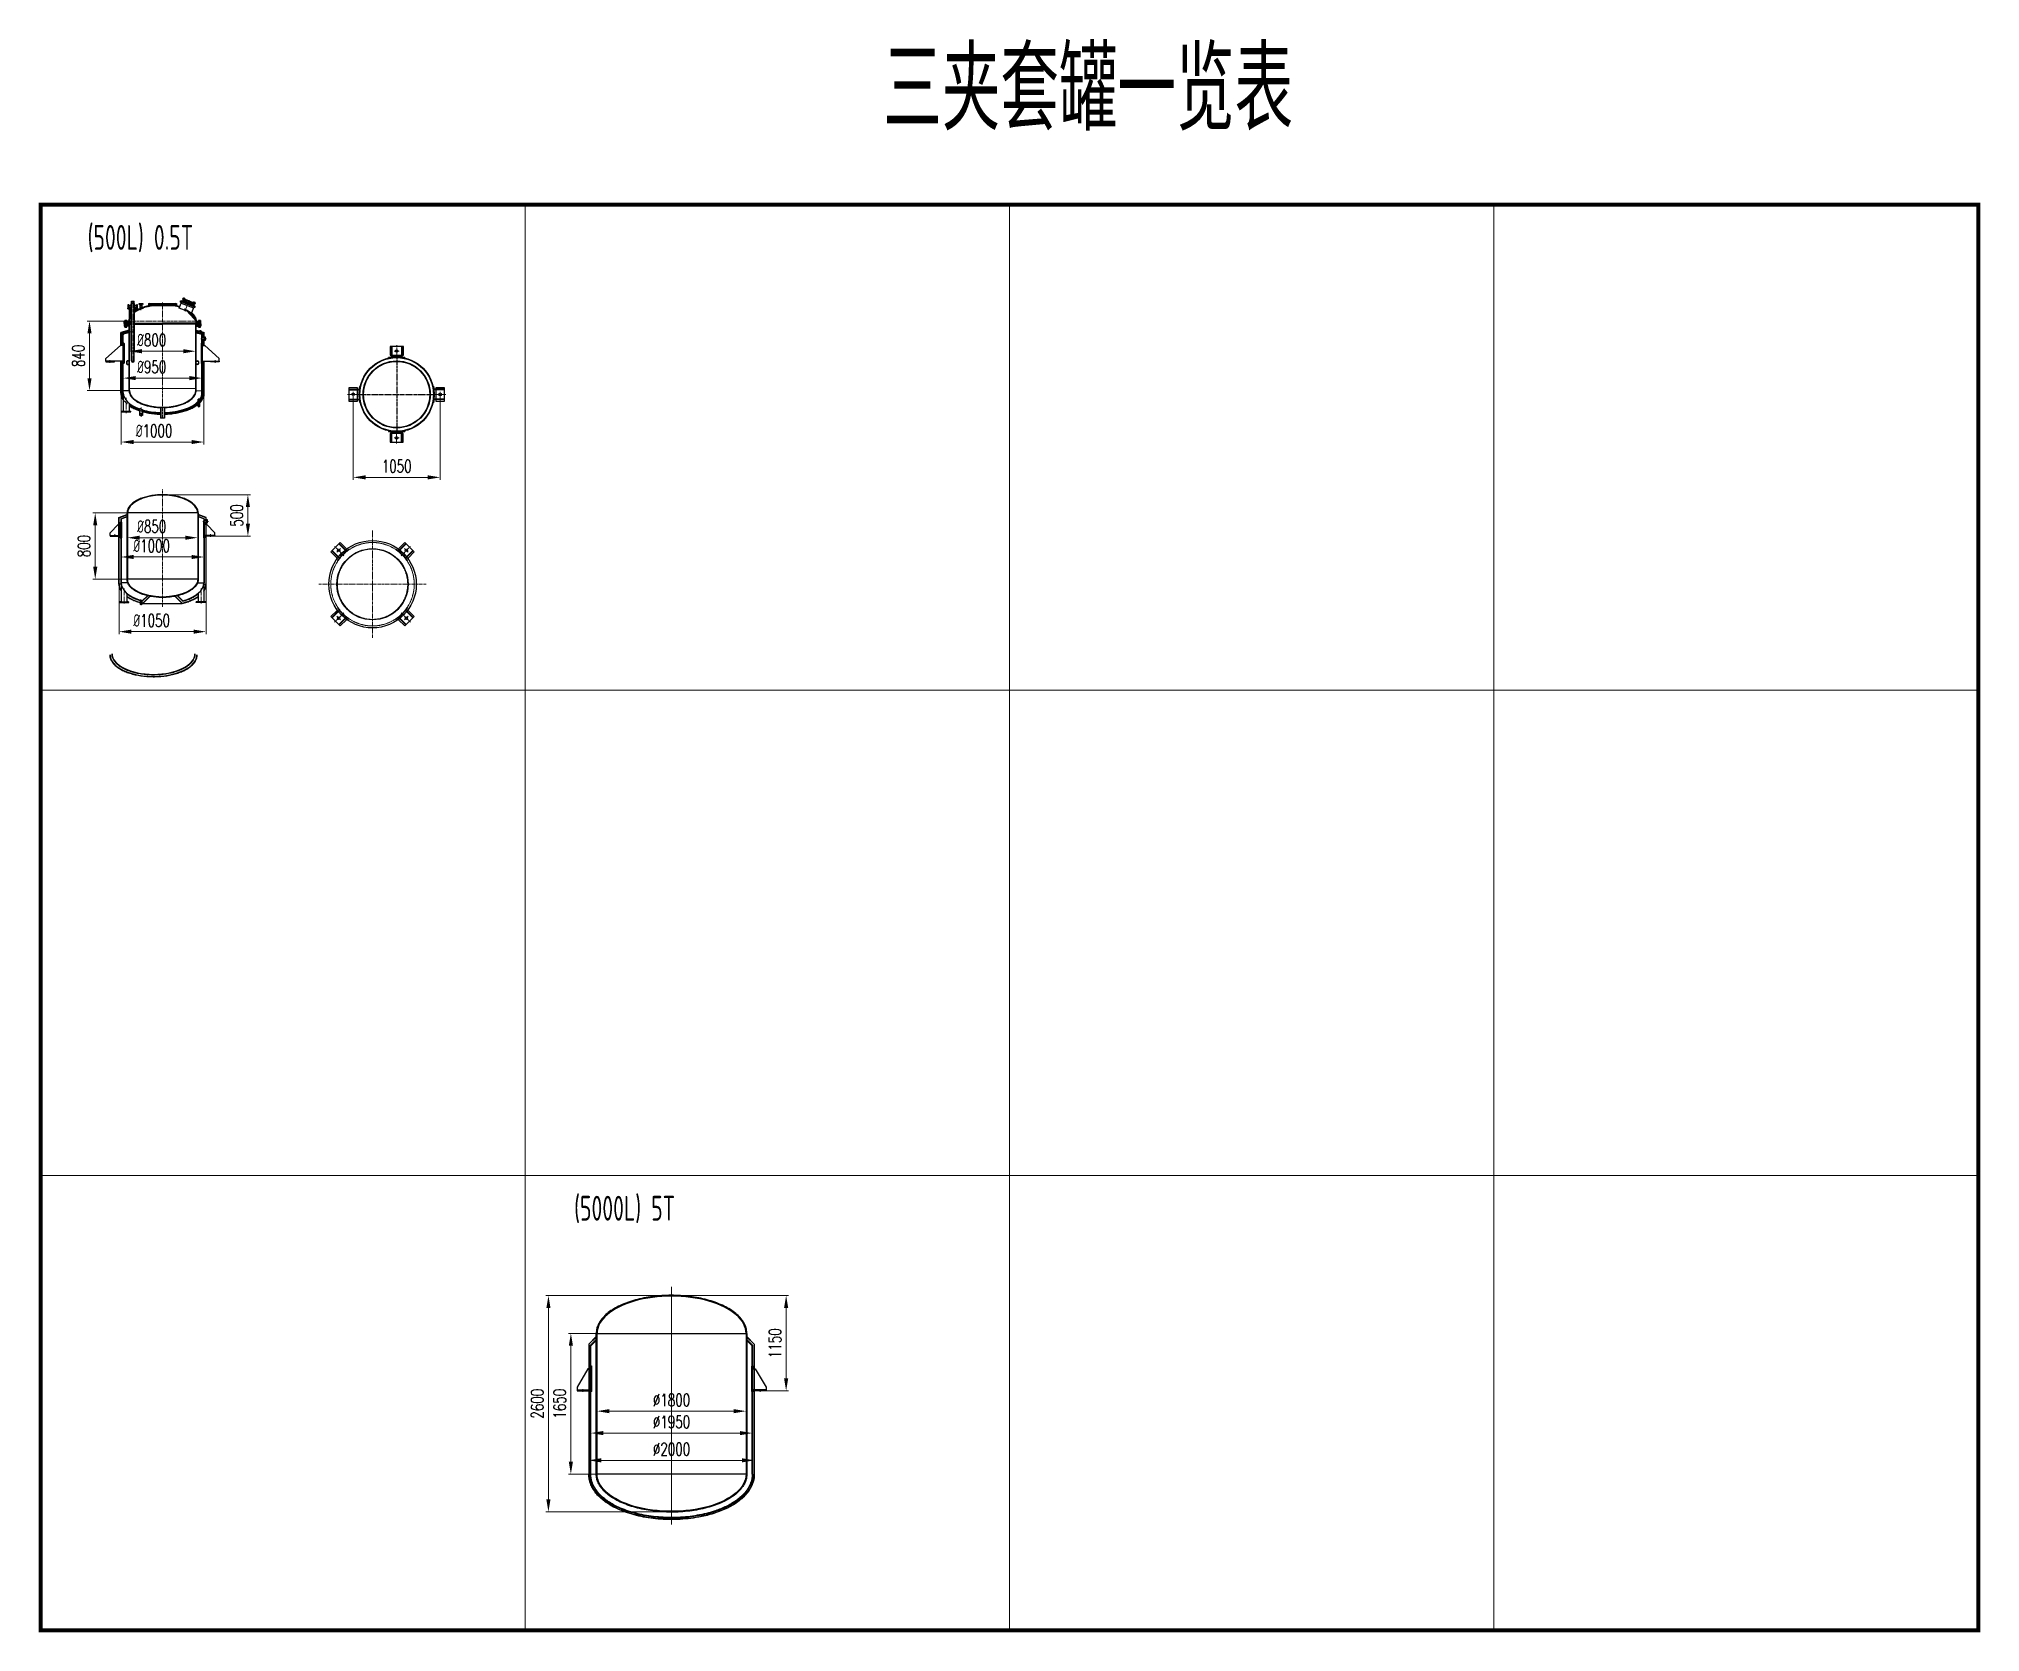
# Model space of a CAD drawing. Header units: inches. Extents: x -169 to 133840, y -13253 to 11464.
# Drawn here: x 110392 to 133840, y -7785 to 11464 of the extents above; entities that cross this region are included whole.
import ezdxf

# ---------------------------------------------------------------- set-up
doc = ezdxf.new("R2010")
doc.units = ezdxf.units.IN
doc.header["$MEASUREMENT"] = 0
for name, pattern in [('ACAD_ISO02W100', [15, 12, -3]), ('ACAD_ISO08W100', [36, 24, -3, 6, -3]), ('CENTER', [50.8, 31.75, -6.35, 6.35, -6.35]), ('CENTER2', [1.125, 0.75, -0.125, 0.125, -0.125]), ('DASHED', [0.75, 0.5, -0.25]), ('DASHED2', [9.525, 6.35, -3.175])]:
    doc.linetypes.add(name, pattern=pattern)
for name, color, linetype, lineweight in [('00', 93, 'Continuous', 25), ('1', 1, 'Continuous', 15), ('cc', 93, 'Continuous', 15), ('DH', 1, 'ACAD_ISO08W100', 9), ('lk', 7, 'Continuous', 30), ('pm', 4, 'Continuous', 13), ('XU', 4, 'ACAD_ISO02W100', 13), ('zx', 1, 'CENTER2', 15), ('中心线', 1, 'CENTER', 18), ('中心线层', 1, 'CENTER', 13), ('尺寸线层', 7, 'Continuous', 13), ('标注层', 4, 'Continuous', 13), ('标注数字', 4, 'Continuous', 9), ('粗线层', 7, 'Continuous', 30), ('细实线', 2, 'Continuous', 25), ('细实线层', 7, 'Continuous', 9), ('细点画线', 1, 'CENTER2', 13), ('虚线', 4, 'ACAD_ISO02W100', 18), ('轮廓线', 7, 'Continuous', 30)]:
    doc.layers.add(name, color=color, linetype=linetype, lineweight=lineweight)
doc.layers.add('2', color=2, linetype='DASHED')
doc.layers.add('3中心线层', color=1, linetype='CENTER')
doc.styles.get("Standard").update_dxf_attribs({"font": 'isocp.shx', "width": 0.707, "bigfont": 'hztxt.shx'})
doc.styles.add('style1', font='txt.shx', dxfattribs={"width": 0.7})
doc.dimstyles.new('iso-025', dxfattribs={"dimscale": 60, "dimtxt": 2.5, "dimasz": 2.5, "dimexe": 0.5, "dimexo": 0, "dimgap": 1, "dimtad": 1, "dimdec": 0, "dimdsep": 46, "dimtxsty": 'style1', "dimcen": 3, "dimclrd": 256, "dimclre": 256, "dimclrt": 256, "dimadec": 0, "dimazin": 2, "dimtfac": 1, "dimtdec": 0, "dimtmove": 0, "dimatfit": 0, "dimfxl": 0, "dimtolj": 1, "dimtzin": 0, "dimlwd": -1, "dimlwe": -1, "dimarcsym": 0})
pattern_1 = [(45, (96387.452, 3981.492), (-10.606602, 10.606602), []), (135, (96387.452, 3981.492), (-10.606602, -10.606602), [])]
pattern_2 = [(45, (84820.46473, 4162.92929), (-0.08838834765, 0.08838834765), [])]
pattern_3 = [(135, (138952.42148, 4162.92929), (0.08838834765, 0.08838834765), [])]
pattern_4 = [(45, (84820.4647, 4162.9293), (-2.2097087, 2.2097087), [])]

msp = doc.modelspace()

# ---------------------------------------------------------------- texts
at = {"layer": 'cc', "attachment_point": 3}
for s, insert, char_height in [('三夹套罐一览表', (125540.7, 11356.3), 1000), ('{\\H1.2x;(500L) 0.5T}', (112256.5, 9214.9), 250), ('(5000L) 5T', (118076.9, -2513.2), 300)]:
    msp.add_mtext(s, dxfattribs=dict(at, insert=insert, char_height=char_height))

# ---------------------------------------------------------------- blocks, each defined once
blk = doc.blocks.new('A$C669B3A0C')
for p, q in [((0, 184), (0, 6)), ((16, 190), (6, 190)), ((16, 0), (6, 0)), ((42, 160), (12, 160)), ((12, 30), (12, 160)), ((137, 30), (12, 30)), ((16, 190), (16, 160)), ((16, 30), (16, 0)), ((32, 30), (32, 20)), ((137, 20), (32, 20)), ((137, 60), (42, 160)), ((69, 30), (69, 20)), ((99, 30), (99, 20)), ((137, 30), (137, 60)), ((137, 30), (137, 20))]:
    blk.add_line(p, q)
at = {"linetype": 'DASHED2'}
blk.add_line((10, 190), (10, 0), dxfattribs=at)
for centre, start, end in [((6, 184), 90, 180), ((6, 6), 180, 270)]:
    blk.add_arc(centre, 6, start, end)
at = {"layer": '中心线'}
blk.add_line((84, 43), (84, 8), dxfattribs=at)
blk = doc.blocks.new('*D166')
at = {"layer": 'cc'}
for p, q in [((111886, 5956), (112947, 5956)), ((112917, 5806), (112917, 5606)), ((112517, 5456), (112947, 5456))]:
    blk.add_line(p, q, dxfattribs=at)
for points in [[(112892, 5806), (112942, 5806), (112917, 5956)], [(112892, 5606), (112942, 5606), (112917, 5456)]]:
    blk.add_solid(points, dxfattribs=at)
at = {"layer": 'Defpoints', "color": 0}
for p in [(111886, 5956), (112517, 5456), (112917, 5456)]:
    blk.add_point(p, dxfattribs=at)
at = {"layer": 'cc', "insert": (112782, 5706), "char_height": 150, "attachment_point": 5, "rotation": 90, "style": 'style1'}
blk.add_mtext('\\A1;500', dxfattribs=at)
blk = doc.blocks.new('*D163')
at = {"layer": 'cc'}
for p, q in [((111386, 5192), (111386, 5234)), ((111536, 5204), (112236, 5204)), ((112386, 5192), (112386, 5234))]:
    blk.add_line(p, q, dxfattribs=at)
for points in [[(111536, 5229), (111536, 5179), (111386, 5204)], [(112236, 5229), (112236, 5179), (112386, 5204)]]:
    blk.add_solid(points, dxfattribs=at)
at = {"layer": 'Defpoints', "color": 0}
for p in [(111386, 5192), (112386, 5204), (112386, 5192)]:
    blk.add_point(p, dxfattribs=at)
at = {"layer": 'cc', "insert": (111755, 5339), "char_height": 150, "attachment_point": 5, "style": 'style1'}
blk.add_mtext('\\A1;{\\Fisocp.shx|c0;%%C}1000', dxfattribs=at)
blk = doc.blocks.new('*D165')
at = {"layer": 'cc'}
for p, q in [((111456, 5736), (111043, 5736)), ((111073, 5586), (111073, 5086)), ((111456, 4936), (111043, 4936))]:
    blk.add_line(p, q, dxfattribs=at)
for points in [[(111048, 5586), (111098, 5586), (111073, 5736)], [(111048, 5086), (111098, 5086), (111073, 4936)]]:
    blk.add_solid(points, dxfattribs=at)
at = {"layer": 'Defpoints', "color": 0}
for p in [(111456, 5736), (111073, 4936), (111456, 4936)]:
    blk.add_point(p, dxfattribs=at)
at = {"layer": 'cc', "insert": (110938, 5336), "char_height": 150, "attachment_point": 5, "rotation": 90, "style": 'style1'}
blk.add_mtext('\\A1;800', dxfattribs=at)
blk = doc.blocks.new('*D162')
at = {"layer": 'cc'}
for p, q in [((111461, 5425), (111461, 5467)), ((111611, 5437), (112161, 5437)), ((112311, 5425), (112311, 5467))]:
    blk.add_line(p, q, dxfattribs=at)
for points in [[(111611, 5462), (111611, 5412), (111461, 5437)], [(112161, 5462), (112161, 5412), (112311, 5437)]]:
    blk.add_solid(points, dxfattribs=at)
at = {"layer": 'Defpoints', "color": 0}
for p in [(111461, 5425), (112311, 5437), (112311, 5425)]:
    blk.add_point(p, dxfattribs=at)
at = {"layer": 'cc', "insert": (111755, 5572), "char_height": 150, "attachment_point": 5, "style": 'style1'}
blk.add_mtext('\\A1;{\\Fisocp.shx|c0;%%C}850', dxfattribs=at)
blk = doc.blocks.new('*D164')
at = {"layer": 'cc'}
for p, q in [((114189, 7136), (114189, 6136)), ((115239, 7136), (115239, 6136)), ((114339, 6166), (115089, 6166))]:
    blk.add_line(p, q, dxfattribs=at)
for points in [[(114339, 6191), (114339, 6141), (114189, 6166)], [(115089, 6191), (115089, 6141), (115239, 6166)]]:
    blk.add_solid(points, dxfattribs=at)
at = {"layer": 'Defpoints', "color": 0}
for p in [(114189, 7136), (115239, 7136), (115239, 6166)]:
    blk.add_point(p, dxfattribs=at)
at = {"layer": 'cc', "insert": (114714, 6301), "char_height": 150, "attachment_point": 5, "style": 'style1'}
blk.add_mtext('\\A1;1050', dxfattribs=at)
blk = doc.blocks.new('A$C6FDB45FA')
for p, q in [((121, 180), (16, 180)), ((16, 180), (16, 20)), ((16, 162), (16, 37)), ((16, 162), (141, 162)), ((16, 156), (140, 156)), ((16, 43), (140, 43)), ((16, 37), (141, 37)), ((16, 20), (121, 20)), ((111, 162), (111, 156)), ((111, 37), (111, 43)), ((121, 162), (121, 180)), ((121, 43), (121, 156)), ((121, 20), (121, 37)), ((153, 198), (147, 199)), ((153, 1), (147, 0))]:
    blk.add_line(p, q)
blk.add_circle((69, 100), 15)
for radius in [511, 505]:
    blk.add_arc((648, 100), radius, 168.7695, 191.2305)
at = {"layer": '中心线'}
for p, q in [((160, 100), (0, 100)), ((69, 131), (69, 68))]:
    blk.add_line(p, q, dxfattribs=at)
blk = doc.blocks.new('*D168')
at = {"layer": 'cc'}
for p, q in [((111486, 7678), (111486, 7720)), ((111636, 7690), (112136, 7690)), ((112286, 7678), (112286, 7720))]:
    blk.add_line(p, q, dxfattribs=at)
for points in [[(111636, 7715), (111636, 7665), (111486, 7690)], [(112136, 7715), (112136, 7665), (112286, 7690)]]:
    blk.add_solid(points, dxfattribs=at)
at = {"layer": 'Defpoints', "color": 0}
for p in [(111486, 7678), (112286, 7690), (112286, 7678)]:
    blk.add_point(p, dxfattribs=at)
at = {"layer": 'cc', "insert": (111755, 7825), "char_height": 150, "attachment_point": 5, "style": 'style1'}
blk.add_mtext('\\A1;{\\Fisocp.shx|c0;%%C}800', dxfattribs=at)
blk = doc.blocks.new('*D167')
at = {"layer": 'cc'}
for p, q in [((111411, 7353), (111411, 7395)), ((111561, 7365), (112211, 7365)), ((112361, 7353), (112361, 7395))]:
    blk.add_line(p, q, dxfattribs=at)
for points in [[(111561, 7390), (111561, 7340), (111411, 7365)], [(112211, 7390), (112211, 7340), (112361, 7365)]]:
    blk.add_solid(points, dxfattribs=at)
at = {"layer": 'Defpoints', "color": 0}
for p in [(111411, 7353), (112361, 7365), (112361, 7353)]:
    blk.add_point(p, dxfattribs=at)
at = {"layer": 'cc', "insert": (111755, 7500), "char_height": 150, "attachment_point": 5, "style": 'style1'}
blk.add_mtext('\\A1;{\\Fisocp.shx|c0;%%C}950', dxfattribs=at)
blk = doc.blocks.new('*D169')
at = {"layer": 'cc'}
for p, q in [((111386, 7225), (111386, 6563)), ((112386, 7208), (112386, 6563)), ((111536, 6593), (112236, 6593))]:
    blk.add_line(p, q, dxfattribs=at)
for points in [[(111536, 6618), (111536, 6568), (111386, 6593)], [(112236, 6618), (112236, 6568), (112386, 6593)]]:
    blk.add_solid(points, dxfattribs=at)
at = {"layer": 'Defpoints', "color": 0}
for p in [(111386, 7225), (112386, 7208), (112386, 6593)]:
    blk.add_point(p, dxfattribs=at)
at = {"layer": 'cc', "insert": (111784, 6728), "char_height": 150, "attachment_point": 5, "style": 'style1'}
blk.add_mtext('\\A1;{\\Fisocp.shx|c0;%%C}1000', dxfattribs=at)
blk = doc.blocks.new('*D170')
at = {"layer": 'cc'}
for p, q in [((111506, 8054), (110974, 8054)), ((111004, 7904), (111004, 7364)), ((111481, 7214), (110974, 7214))]:
    blk.add_line(p, q, dxfattribs=at)
for points in [[(110979, 7904), (111029, 7904), (111004, 8054)], [(110979, 7364), (111029, 7364), (111004, 7214)]]:
    blk.add_solid(points, dxfattribs=at)
at = {"layer": 'Defpoints', "color": 0}
for p in [(111506, 8054), (111004, 7214), (111481, 7214)]:
    blk.add_point(p, dxfattribs=at)
at = {"layer": 'cc', "insert": (110869, 7634), "char_height": 150, "attachment_point": 5, "rotation": 90, "style": 'style1'}
blk.add_mtext('\\A1;840', dxfattribs=at)
blk = doc.blocks.new('*D171')
at = {"layer": 'cc'}
for p, q in [((111361, 4900), (111361, 4272)), ((112411, 4892), (112411, 4272)), ((111511, 4302), (112261, 4302))]:
    blk.add_line(p, q, dxfattribs=at)
for points in [[(111511, 4327), (111511, 4277), (111361, 4302)], [(112261, 4327), (112261, 4277), (112411, 4302)]]:
    blk.add_solid(points, dxfattribs=at)
at = {"layer": 'Defpoints', "color": 0}
for p in [(111361, 4900), (112411, 4892), (112411, 4302)]:
    blk.add_point(p, dxfattribs=at)
at = {"layer": 'cc', "insert": (111755, 4437), "char_height": 150, "attachment_point": 5, "style": 'style1'}
blk.add_mtext('\\A1;{\\Fisocp.shx|c0;%%C}1050', dxfattribs=at)
blk = doc.blocks.new('*D175')
at = {"layer": 'cc'}
for p, q in [((118034, -3719), (116517, -3719)), ((116547, -3869), (116547, -6181)), ((118034, -6331), (116517, -6331))]:
    blk.add_line(p, q, dxfattribs=at)
for points in [[(116522, -3869), (116572, -3869), (116547, -3719)], [(116522, -6181), (116572, -6181), (116547, -6331)]]:
    blk.add_solid(points, dxfattribs=at)
at = {"layer": 'Defpoints', "color": 0}
for p in [(118034, -3719), (116547, -6331), (118034, -6331)]:
    blk.add_point(p, dxfattribs=at)
at = {"layer": 'cc', "insert": (116412, -5025), "char_height": 150, "attachment_point": 5, "rotation": 90, "style": 'style1'}
blk.add_mtext('\\A1;2600', dxfattribs=at)
blk = doc.blocks.new('*D174')
at = {"layer": 'cc'}
for p, q in [((117128, -4175), (116788, -4175)), ((116818, -4325), (116818, -5725)), ((117128, -5875), (116788, -5875))]:
    blk.add_line(p, q, dxfattribs=at)
for points in [[(116793, -4325), (116843, -4325), (116818, -4175)], [(116793, -5725), (116843, -5725), (116818, -5875)]]:
    blk.add_solid(points, dxfattribs=at)
at = {"layer": 'Defpoints', "color": 0}
for p in [(117128, -4175), (116818, -5875), (117128, -5875)]:
    blk.add_point(p, dxfattribs=at)
at = {"layer": 'cc', "insert": (116683, -5025), "char_height": 150, "attachment_point": 5, "rotation": 90, "style": 'style1'}
blk.add_mtext('\\A1;1650', dxfattribs=at)
blk = doc.blocks.new('*D173')
at = {"layer": 'cc'}
for p, q in [((117134, -4991), (117134, -5145)), ((117284, -5115), (118784, -5115)), ((118934, -5034), (118934, -5145))]:
    blk.add_line(p, q, dxfattribs=at)
for points in [[(117284, -5090), (117284, -5140), (117134, -5115)], [(118784, -5090), (118784, -5140), (118934, -5115)]]:
    blk.add_solid(points, dxfattribs=at)
at = {"layer": 'Defpoints', "color": 0}
for p in [(117134, -4991), (118934, -5034), (118934, -5115)]:
    blk.add_point(p, dxfattribs=at)
at = {"layer": 'cc', "insert": (118034, -4980), "char_height": 150, "attachment_point": 5, "style": 'style1'}
blk.add_mtext('\\A1;%%C1800', dxfattribs=at)
blk = doc.blocks.new('A1.5T3')
for p, q in [((5355, 15451), (5355, 15152)), ((5376, 15459), (5363, 15459)), ((5370, 15169), (5370, 15419)), ((5370, 15419), (5400, 15419)), ((5376, 15459), (5376, 15419)), ((5400, 15419), (5530, 15199)), ((5363, 15144), (5376, 15144)), ((5530, 15169), (5370, 15169)), ((5376, 15169), (5376, 15144)), ((5390, 15155), (5390, 15169)), ((5530, 15155), (5390, 15155)), ((5445, 15169), (5445, 15155)), ((5530, 15155), (5460, 15155)), ((5475, 15169), (5475, 15155)), ((5530, 15199), (5530, 15169)), ((5530, 15169), (5530, 15155))]:
    blk.add_line(p, q)
at = {"linetype": 'DASHED2'}
blk.add_line((5368, 15459), (5368, 15144), dxfattribs=at)
for centre, start, end in [((5363, 15451), 90, 180), ((5363, 15152), 180, 270)]:
    blk.add_arc(centre, 8, start, end)
at = {"layer": '中心线'}
blk.add_line((5460, 15144), (5460, 15182), dxfattribs=at)
blk = doc.blocks.new('*D172')
at = {"layer": 'cc'}
for p, q in [((118034, -3719), (119448, -3719)), ((119418, -3869), (119418, -4719)), ((119103, -4869), (119448, -4869))]:
    blk.add_line(p, q, dxfattribs=at)
for points in [[(119393, -3869), (119443, -3869), (119418, -3719)], [(119393, -4719), (119443, -4719), (119418, -4869)]]:
    blk.add_solid(points, dxfattribs=at)
at = {"layer": 'Defpoints', "color": 0}
for p in [(118034, -3719), (119103, -4869), (119418, -4869)]:
    blk.add_point(p, dxfattribs=at)
at = {"layer": 'cc', "insert": (119283, -4294), "char_height": 150, "attachment_point": 5, "rotation": 90, "style": 'style1'}
blk.add_mtext('\\A1;1150', dxfattribs=at)
blk = doc.blocks.new('*D176')
at = {"layer": 'cc'}
for p, q in [((117059, -5322), (117059, -5410)), ((117209, -5380), (118859, -5380)), ((119009, -5334), (119009, -5410))]:
    blk.add_line(p, q, dxfattribs=at)
for points in [[(117209, -5355), (117209, -5405), (117059, -5380)], [(118859, -5355), (118859, -5405), (119009, -5380)]]:
    blk.add_solid(points, dxfattribs=at)
at = {"layer": 'Defpoints', "color": 0}
for p in [(117059, -5322), (119009, -5334), (119009, -5380)]:
    blk.add_point(p, dxfattribs=at)
at = {"layer": 'cc', "insert": (118034, -5245), "char_height": 150, "attachment_point": 5, "style": 'style1'}
blk.add_mtext('\\A1;%%C1950', dxfattribs=at)
blk = doc.blocks.new('*D177')
at = {"layer": 'cc'}
for p, q in [((117034, -5585), (117034, -5739)), ((117184, -5709), (118884, -5709)), ((119034, -5629), (119034, -5739))]:
    blk.add_line(p, q, dxfattribs=at)
for points in [[(117184, -5684), (117184, -5734), (117034, -5709)], [(118884, -5684), (118884, -5734), (119034, -5709)]]:
    blk.add_solid(points, dxfattribs=at)
at = {"layer": 'Defpoints', "color": 0}
for p in [(117034, -5585), (119034, -5629), (119034, -5709)]:
    blk.add_point(p, dxfattribs=at)
at = {"layer": 'cc', "insert": (118034, -5574), "char_height": 150, "attachment_point": 5, "style": 'style1'}
blk.add_mtext('\\A1;%%C2000', dxfattribs=at)

# ---------------------------------------------------------------- dimensions: what is measured, and where the dimension line sits
at = {"layer": 'cc'}
for base, p1, p2, picture, middle in [((111003.9, 7214.2), (111506.4, 8054.2), (111481.4, 7214.2), '*D170', (110868.9, 7634.2)), ((112916.6, 5455.5), (111886.4, 5955.5), (112516.6, 5455.5), '*D166', (112781.6, 5705.5)), ((111072.8, 4935.5), (111456.4, 5735.5), (111456.4, 4935.5), '*D165', (110937.8, 5335.5)), ((119418.1, -4868.9), (118033.8, -3718.9), (119102.6, -4868.9), '*D172', (119283.1, -4293.9))]:
    dim = msp.add_linear_dim(base=base, p1=p1, p2=p2, angle=90, dimstyle='iso-025', dxfattribs=at)
    dim.commit()
    dim.dimension.update_dxf_attribs({"geometry": picture, "text_midpoint": middle})
for base, p1, p2, picture, middle in [((112286.4, 7689.6), (111486.4, 7677.7), (112286.4, 7677.7), '*D168', (111754.9, 7689.6)), ((112361.4, 7364.6), (111411.4, 7352.6), (112361.4, 7352.6), '*D167', (111754.9, 7364.6)), ((112386.4, 6592.8), (111386.4, 7224.7), (112386.4, 7208.2), '*D169', (111783.9, 6592.8)), ((112311.4, 5436.7), (111461.4, 5424.7), (112311.4, 5424.7), '*D162', (111754.9, 5436.7)), ((112386.4, 5203.7), (111386.4, 5191.7), (112386.4, 5191.7), '*D163', (111754.9, 5203.7)), ((112411.4, 4302.1), (111361.4, 4899.6), (112411.4, 4892.3), '*D171', (111754.9, 4302.1))]:
    dim = msp.add_linear_dim(base=base, p1=p1, p2=p2, text='{\\Fisocp.shx|c0;%%C}<>', dimstyle='iso-025', dxfattribs=at)
    dim.commit()
    dim.dimension.update_dxf_attribs({"geometry": picture, "text_midpoint": middle, "dimtype": 160})
dim = msp.add_linear_dim(base=(115239.1, 6166.3), p1=(114188.7, 7136.4), p2=(115239.1, 7136.4), dimstyle='iso-025', dxfattribs=at)
dim.commit()
dim.dimension.update_dxf_attribs({"geometry": '*D164', "text_midpoint": (114713.9, 6301.3)})
for base, p1, p2, text, picture, middle in [((116547.3, -6330.9), (118033.8, -3718.9), (118033.8, -6330.9), '2600', '*D175', (116412.3, -5024.9)), ((116817.7, -5874.9), (117127.8, -4174.9), (117127.8, -5874.9), '1650', '*D174', (116682.7, -5024.9))]:
    dim = msp.add_linear_dim(base=base, p1=p1, p2=p2, angle=90, text=text, dimstyle='iso-025', dxfattribs=at)
    dim.commit()
    dim.dimension.update_dxf_attribs({"geometry": picture, "text_midpoint": middle})
for base, p1, p2, picture, middle in [((118933.8, -5114.6), (117133.8, -4990.6), (118933.8, -5034.3), '*D173', (118033.8, -4979.6)), ((119008.8, -5380.5), (117058.8, -5322), (119008.8, -5334), '*D176', (118033.8, -5245.5)), ((119033.8, -5708.9), (117033.8, -5585), (119033.8, -5628.6), '*D177', (118033.8, -5573.9))]:
    dim = msp.add_linear_dim(base=base, p1=p1, p2=p2, text='%%C<>', dimstyle='iso-025', dxfattribs=at)
    dim.commit()
    dim.dimension.update_dxf_attribs({"geometry": picture, "text_midpoint": middle})

# ---------------------------------------------------------------- hatches: boundary and pattern name
at = {"layer": 'pm'}
h = msp.add_hatch(dxfattribs=at)
h.set_pattern_fill('ANSI31', color=256, scale=25, style=0)
h.set_pattern_definition(pattern_4)
edge = h.paths.add_edge_path()
edge.add_ellipse((111886.4, 8054.2), major_axis=(-400, 0), ratio=0.5, start_angle=289.72453, end_angle=307.74959, ccw=False)
edge.add_line((111751.4, 8242.5), (111751.4, 8247.5))
edge.add_spline(control_points=[(111751.4, 8247.5), (111748.1, 8246.9), (111744.8, 8246.3), (111738.1, 8245), (111734.8, 8244.4), (111731.4, 8243.7)], knot_values=[1.1756462, 1.1756462, 1.1756462, 1.1756462, 1.2020163, 1.2020163, 1.2288638, 1.2288638, 1.2288638, 1.2288638], degree=3, periodic=0)
edge.add_spline(control_points=[(111731.4, 8243.7), (111727.3, 8242.8), (111723.2, 8241.9), (111719.1, 8241)], knot_values=[1.142117, 1.142117, 1.142117, 1.142117, 1.1756462, 1.1756462, 1.1756462, 1.1756462], degree=3, periodic=0)
edge.add_spline(control_points=[(111719.1, 8241), (111708.8, 8238.6), (111698.7, 8236), (111672.4, 8228.6), (111656.6, 8223.4), (111641.6, 8217.7)], knot_values=[0.9175792, 0.9175792, 0.9175792, 0.9175792, 1.0018416, 1.0018416, 1.142117, 1.142117, 1.142117, 1.142117], degree=3, periodic=0)
edge.add_line((111641.6, 8217.7), (111641.6, 8212.3))
edge = h.paths.add_edge_path()
edge.add_spline(control_points=[(112093.7, 8230.5), (112089, 8231.9), (112084.2, 8233.3), (112071, 8236.9), (112062.5, 8239), (112053.8, 8241)], knot_values=[1.9994755, 1.9994755, 1.9994755, 1.9994755, 2.0404691, 2.0404691, 2.1113224, 2.1113224, 2.1113224, 2.1113224], degree=3, periodic=0)
edge.add_spline(control_points=[(112053.8, 8241), (112049.7, 8241.9), (112045.6, 8242.8), (112041.4, 8243.7)], knot_values=[1.9659352, 1.9659352, 1.9659352, 1.9659352, 1.9994755, 1.9994755, 1.9994755, 1.9994755], degree=3, periodic=0)
edge.add_spline(control_points=[(112041.4, 8243.7), (112036.4, 8244.7), (112031.4, 8245.7), (112024.7, 8246.9), (112023.1, 8247.2), (112021.4, 8247.5)], knot_values=[1.9127177, 1.9127177, 1.9127177, 1.9127177, 1.9529633, 1.9529633, 1.9659352, 1.9659352, 1.9659352, 1.9659352], degree=3, periodic=0)
edge.add_line((112021.4, 8247.5), (112021.4, 8242.5))
edge.add_ellipse((111886.4, 8054.2), major_axis=(-400, 0), ratio=0.5, start_angle=239.08742, end_angle=250.27611, ccw=False)
edge.add_line((112091.9, 8225.8), (112093.7, 8230.5))
edge = h.paths.add_edge_path()
edge.add_spline(control_points=[(112291.4, 8054.2), (112291.4, 8058.3), (112291.2, 8062.4), (112289.5, 8076.6), (112286.9, 8086.7), (112278.8, 8106.3), (112273.3, 8116), (112259.7, 8134.7), (112251.6, 8143.8), (112240.6, 8154), (112238.8, 8155.6), (112237, 8157.2)], knot_values=[2.6224427, 2.6224427, 2.6224427, 2.6224427, 2.6812324, 2.6812324, 2.8258716, 2.8258716, 2.9705108, 2.9705108, 3.11515, 3.11515, 3.1415927, 3.1415927, 3.1415927, 3.1415927], degree=3, periodic=0)
edge.add_line((112237, 8157.2), (112235.5, 8153.1))
edge.add_line((112235.5, 8153.1), (112233.1, 8153.9))
edge.add_ellipse((111886.4, 8054.2), major_axis=(-400, 0), ratio=0.5, start_angle=180, end_angle=209.91616, ccw=False)
edge.add_line((112286.4, 8054.2), (112291.4, 8054.2))
edge = h.paths.add_edge_path()
edge.add_spline(control_points=[(112237, 8157.2), (112238.8, 8155.6), (112240.6, 8154), (112251.6, 8143.8), (112259.7, 8134.7), (112273.3, 8116), (112278.8, 8106.3), (112286.9, 8086.7), (112289.5, 8076.6), (112291.2, 8062.4), (112291.4, 8058.3), (112291.4, 8054.2)], knot_values=[2.6224427, 2.6224427, 2.6224427, 2.6224427, 2.6488854, 2.6488854, 2.7935246, 2.7935246, 2.9381638, 2.9381638, 3.0828029, 3.0828029, 3.1415927, 3.1415927, 3.1415927, 3.1415927], degree=3, periodic=0)
edge.add_line((112291.4, 8054.2), (112286.4, 8054.2))
edge.add_line((112286.4, 8054.2), (112286.4, 8029.2))
edge.add_line((112286.4, 8029.2), (112291.4, 8029.2))
edge.add_line((112291.4, 8029.2), (112291.4, 8054.2))
edge = h.paths.add_edge_path()
edge.add_line((111609.8, 8198.6), (111609.8, 8204.2))
edge.add_spline(control_points=[(111609.8, 8204.2), (111605.3, 8202), (111600.9, 8199.9), (111596.3, 8197.5), (111596.1, 8197.4), (111595.9, 8197.3)], knot_values=[0.7660169, 0.7660169, 0.7660169, 0.7660169, 0.8117408, 0.8117408, 0.8143001, 0.8143001, 0.8143001, 0.8143001], degree=3, periodic=0)
edge.add_spline(control_points=[(111595.9, 8197.3), (111584.7, 8191.5), (111574.2, 8185.3), (111564.4, 8178.8)], knot_values=[0.6465761, 0.6465761, 0.6465761, 0.6465761, 0.7660169, 0.7660169, 0.7660169, 0.7660169], degree=3, periodic=0)
edge.add_line((111564.4, 8178.8), (111564.4, 8172.8))
edge.add_ellipse((111886.4, 8054.2), major_axis=(-400, 0), ratio=0.5, start_angle=313.76575, end_angle=323.61548, ccw=False)
edge = h.paths.add_edge_path()
edge.add_ellipse((111886.4, 8054.2), major_axis=(-400, 0), ratio=0.5, start_angle=354.29914, end_angle=360, ccw=False)
edge.add_line((111488.4, 8074.1), (111488.4, 8092.3))
edge.add_spline(control_points=[(111488.4, 8092.3), (111486.2, 8086.3), (111484.5, 8080.2), (111482.1, 8067.5), (111481.4, 8060.8), (111481.4, 8054.2)], knot_values=[0, 0, 0, 0, 0.0878365, 0.0878365, 0.1828462, 0.1828462, 0.1828462, 0.1828462], degree=3, periodic=0)
edge.add_line((111481.4, 8054.2), (111486.4, 8054.2))
at = {"layer": 'pm', "lineweight": 15}
h = msp.add_hatch(dxfattribs=at)
h.set_pattern_fill('ANSI31', color=256, scale=30, angle=90, style=0)
h.set_pattern_definition([(135, (84820.4647, 4162.9293), (-2.65165043, -2.65165043), [])])
edge = h.paths.add_edge_path()
edge.add_line((112035.4, 8266), (112021.4, 8266))
edge.add_line((112021.4, 8266), (112021.4, 8247.5))
edge.add_spline(control_points=[(112021.4, 8247.5), (112023.1, 8247.2), (112024.7, 8246.9), (112035.6, 8244.9), (112044.8, 8243), (112053.8, 8241)], knot_values=[1.9127177, 1.9127177, 1.9127177, 1.9127177, 1.9256896, 1.9256896, 1.9994755, 1.9994755, 1.9994755, 1.9994755], degree=3, periodic=0)
edge.add_line((112053.8, 8241), (112056.4, 8241))
edge.add_line((112056.4, 8241), (112056.4, 8266))
edge.add_line((112056.4, 8266), (112047.4, 8266))
edge.add_line((112047.4, 8266), (112047.4, 8251.5))
edge.add_line((112047.4, 8251.5), (112046.4, 8251.5))
edge.add_line((112046.4, 8251.5), (112041.4, 8248.6))
edge.add_line((112041.4, 8248.6), (112036.4, 8251.5))
edge.add_line((112036.4, 8251.5), (112035.4, 8251.5))
edge.add_line((112035.4, 8251.5), (112035.4, 8266))
edge = h.paths.add_edge_path()
edge.add_line((111751.4, 8263), (111751.4, 8266))
edge.add_line((111751.4, 8266), (111737.4, 8266))
edge.add_line((111737.4, 8266), (111737.4, 8251.5))
edge.add_line((111737.4, 8251.5), (111736.4, 8251.5))
edge.add_line((111736.4, 8251.5), (111731.4, 8248.6))
edge.add_line((111731.4, 8248.6), (111731.4, 8243.7))
edge.add_spline(control_points=[(111731.4, 8243.7), (111734.8, 8244.4), (111738.1, 8245), (111744.8, 8246.3), (111748.1, 8246.9), (111751.4, 8247.5)], knot_values=[1.1756462, 1.1756462, 1.1756462, 1.1756462, 1.2024937, 1.2024937, 1.2288638, 1.2288638, 1.2288638, 1.2288638], degree=3, periodic=0)
edge.add_line((111751.4, 8247.5), (111751.4, 8263))
edge = h.paths.add_edge_path()
edge.add_line((111725.4, 8266), (111716.4, 8266))
edge.add_line((111716.4, 8266), (111716.4, 8241))
edge.add_line((111716.4, 8241), (111719.1, 8241))
edge.add_spline(control_points=[(111719.1, 8241), (111723.2, 8241.9), (111727.3, 8242.8), (111731.4, 8243.7)], knot_values=[1.142117, 1.142117, 1.142117, 1.142117, 1.1756462, 1.1756462, 1.1756462, 1.1756462], degree=3, periodic=0)
edge.add_line((111731.4, 8243.7), (111731.4, 8248.6))
edge.add_line((111731.4, 8248.6), (111726.4, 8251.5))
edge.add_line((111726.4, 8251.5), (111725.4, 8251.5))
edge.add_line((111725.4, 8251.5), (111725.4, 8266))
at = {"layer": 'pm'}
h = msp.add_hatch(dxfattribs=at)
h.set_pattern_fill('ANSI31', color=256, scale=25, style=0)
h.set_pattern_definition(pattern_4)
edge = h.paths.add_edge_path()
edge.add_ellipse((111886.4, 8054.2), major_axis=(-400, 0), ratio=0.5, start_angle=354.29914, end_angle=360, ccw=False)
edge.add_line((111488.4, 8074.1), (111488.4, 8092.3))
edge.add_spline(control_points=[(111488.4, 8092.3), (111486.2, 8086.3), (111484.5, 8080.2), (111482.1, 8067.5), (111481.4, 8060.8), (111481.4, 8054.2)], knot_values=[0, 0, 0, 0, 0.0878365, 0.0878365, 0.1828462, 0.1828462, 0.1828462, 0.1828462], degree=3, periodic=0)
edge.add_line((111481.4, 8054.2), (111481.4, 8029.2))
edge.add_line((111481.4, 8029.2), (111486.4, 8029.2))
edge.add_line((111486.4, 8029.2), (111486.4, 8054.2))
h = msp.add_hatch(dxfattribs=at)
h.set_pattern_fill('ANSI31', color=256, style=0)
h.set_pattern_definition(pattern_3)
h.paths.add_polyline_path([(111382.4, 7916.7), (111385.4, 7917.5), (111386.4, 7913.6), (111382.4, 7913.6)])
h = msp.add_hatch(dxfattribs=at)
h.set_pattern_fill('ANSI31', color=256, style=0)
h.set_pattern_definition(pattern_3)
h.paths.add_polyline_path([(111407.4, 7897.5), (111410.4, 7898.3), (111411.4, 7894.4), (111407.4, 7894.4)])
h = msp.add_hatch(dxfattribs=at)
h.set_pattern_fill('ANSI31', color=256, style=0)
h.set_pattern_definition(pattern_2)
h.paths.add_polyline_path([(112365.4, 7897.5), (112362.5, 7898.3), (112361.4, 7894.4), (112365.4, 7894.4)])
h = msp.add_hatch(dxfattribs=at)
h.set_pattern_fill('ANSI31', color=256, style=0)
h.set_pattern_definition(pattern_2)
h.paths.add_polyline_path([(112390.4, 7916.7), (112387.5, 7917.5), (112386.4, 7913.6), (112390.4, 7913.6)])
h = msp.add_hatch(dxfattribs=at)
h.set_pattern_fill('ANSI31', color=256, scale=15, angle=180, style=0)
h.set_pattern_definition([(225, (84820.4647, 4162.9293), (1.32582521, -1.32582521), [])])
h.paths.add_polyline_path([(112336.4, 7112.3), (112331.4, 7112.3), (112331.4, 7036.6), (112331.9, 7036.3), (112331.9, 7032.3), (112332.4, 7032.3), (112332.4, 7027.3), (112332.4, 7022.3), (112336.4, 7022.3)])
h.paths.add_polyline_path([(112321.4, 7112.3), (112316.4, 7112.3), (112316.4, 7022.3), (112320.4, 7022.3), (112320.4, 7027.3), (112320.4, 7032.3), (112320.9, 7032.3), (112320.9, 7036.3), (112321.4, 7036.6)])
at = {"layer": '标注层'}
h = msp.add_hatch(dxfattribs=at)
h.set_pattern_fill('ANSI31', color=256, scale=50, angle=90, style=0)
h.set_pattern_definition([(135, (96387.452, 3981.4923), (-4.4194174, -4.4194174), [])])
h.paths.add_polyline_path([(111449.9, 8054.2), (111449.9, 8026.2), (111457.4, 8026.2), (111469.4, 8026.2), (111479.4, 8026.2), (111479.4, 8054.2)])
h.paths.add_polyline_path([(111433.9, 8054.2), (111423.9, 8054.2), (111423.9, 8026.2), (111433.9, 8026.2)])
h = msp.add_hatch(dxfattribs=at)
h.set_pattern_fill('ANSI31', color=256, scale=50, style=0)
h.set_pattern_definition([(45, (96387.452, 3981.4923), (-4.4194174, 4.4194174), [])])
h.paths.add_polyline_path([(111433.9, 8021.2), (111423.9, 8021.2), (111423.9, 7993.2), (111433.9, 7993.2)])
h.paths.add_polyline_path([(111449.9, 7993.2), (111479.4, 7993.2), (111479.4, 8021.2), (111469.4, 8021.2), (111469.4, 8014.2), (111457.4, 8014.2), (111457.4, 8021.2), (111449.9, 8021.2)])
h = msp.add_hatch(dxfattribs=at)
h.set_pattern_fill('ANSI37', color=256, scale=30, style=0)
h.set_pattern_definition([(135, (129900.351, 4379.8107), (2.6516504, 2.6516504), []), (45, (129900.351, 4379.8107), (2.6516504, -2.6516504), [])])
h.paths.add_polyline_path([(111457.4, 8026.2), (111469.4, 8026.2), (111469.4, 8021.2), (111457.4, 8021.2)])
h.paths.add_polyline_path([(111457.4, 8021.2), (111469.4, 8021.2), (111469.4, 8014.2), (111457.4, 8014.2)])
h = msp.add_hatch(dxfattribs=at)
h.set_pattern_fill('ANSI31', color=256, scale=50, angle=90, style=0)
h.set_pattern_definition([(135, (93872.535, 4388.811), (-4.4194174, -4.4194174), [])])
h.paths.add_polyline_path([(112322.9, 8054.2), (112293.4, 8054.2), (112293.4, 8026.2), (112315.4, 8026.2), (112322.9, 8026.2)])
h.paths.add_polyline_path([(112348.9, 8054.2), (112338.9, 8054.2), (112338.9, 8026.2), (112348.9, 8026.2)])
h = msp.add_hatch(dxfattribs=at)
h.set_pattern_fill('ANSI31', color=256, scale=50, style=0)
h.set_pattern_definition([(45, (93872.535, 4388.811), (-4.4194174, 4.4194174), [])])
h.paths.add_polyline_path([(112303.4, 8014.2), (112303.4, 8021.2), (112293.4, 8021.2), (112293.4, 7993.2), (112322.9, 7993.2), (112322.9, 8021.2), (112315.4, 8021.2), (112315.4, 8014.2)])
h.paths.add_polyline_path([(112338.9, 7993.2), (112348.9, 7993.2), (112348.9, 8021.2), (112338.9, 8021.2)])
h = msp.add_hatch(dxfattribs=at)
h.set_pattern_fill('ANSI37', color=256, scale=30, style=0)
h.set_pattern_definition([(45, (93872.535, 4379.8107), (-2.6516504, 2.6516504), []), (135, (93872.535, 4379.8107), (-2.6516504, -2.6516504), [])])
h.paths.add_polyline_path([(112315.4, 8026.2), (112303.4, 8026.2), (112303.4, 8021.2), (112315.4, 8021.2)])
h.paths.add_polyline_path([(112315.4, 8021.2), (112303.4, 8021.2), (112303.4, 8014.2), (112315.4, 8014.2)])
at = {"layer": '标注数字'}
h = msp.add_hatch(dxfattribs=at)
h.set_pattern_fill('LINE', color=256, scale=40, angle=114.20219, style=0)
h.set_pattern_definition([(114.202186, (93372.1193, 11223.1293), (-4.5605224, -2.0497892), [])])
h.paths.add_polyline_path([(112103.1, 8297.5), (112101.3, 8292.8), (112147.1, 8275.4), (112154.9, 8278.9), (112157, 8284.5), (112145, 8289), (112144.8, 8289), (112146.6, 8293.8), (112141, 8295.9), (112137.1, 8285.4), (112136.6, 8284.3), (112135.2, 8284.8), (112130.1, 8284), (112126.8, 8288), (112125.4, 8288.6), (112125.8, 8289.7), (112129.8, 8300.2), (112121.4, 8303.3), (112120.2, 8300.2)])
h.paths.add_polyline_path([(112258.6, 8239.3), (112258.2, 8238.1), (112256.8, 8238.7), (112251.6, 8237.8), (112248.3, 8241.9), (112246.9, 8242.4), (112247.4, 8243.5), (112251.3, 8254), (112245.7, 8256.1), (112243.9, 8251.3), (112243.9, 8251.5), (112231.8, 8256.1), (112229.7, 8250.5), (112233.2, 8242.7), (112279, 8225.3), (112280.7, 8230), (112269.8, 8243.4), (112271, 8246.5), (112262.6, 8249.7)])
h = msp.add_hatch(dxfattribs=at)
h.set_pattern_fill('LINE', color=256, scale=40, angle=38.27623, style=0)
h.set_pattern_definition([(38.276225, (92982.565, 11303.119), (-3.0972667, 3.9251674), [])])
h.paths.add_polyline_path([(112125.2, 8313.5), (112132.7, 8310.6), (112138, 8324.6), (112130.6, 8327.5)])
h.paths.add_polyline_path([(112152.3, 8308.5), (112164.4, 8303.9), (112166.5, 8309.5), (112164.2, 8314.7), (112151.1, 8319.7), (112145.8, 8305.6), (112150.5, 8303.9)])
h.paths.add_polyline_path([(112251.3, 8270.9), (112249.6, 8266.2), (112254.2, 8264.5), (112259.6, 8278.5), (112246.5, 8283.5), (112241.3, 8281.1), (112239.2, 8275.5)])
h.paths.add_polyline_path([(112280.1, 8270.7), (112272.7, 8273.5), (112267.3, 8259.5), (112274.8, 8256.6)])
h = msp.add_hatch(dxfattribs=at)
h.set_pattern_fill('ANSI37', color=256, scale=120, style=0)
h.set_pattern_definition(pattern_1)
h.paths.add_polyline_path([(111386.4, 7890.6), (111386.4, 7761), (111399.4, 7761), (111399.4, 7791), (111407.4, 7791), (111407.4, 7871.4, -0.3394543), (111432.6, 7904.2), (111481.4, 7917.3), (111481.4, 7939), (111408.7, 7919.5, 0.3394543)])
h = msp.add_hatch(dxfattribs=at)
h.set_pattern_fill('ANSI37', color=256, scale=120, style=0)
h.set_pattern_definition(pattern_1)
h.paths.add_polyline_path([(112365.4, 7871.4), (112365.4, 7863.6), (112386.4, 7863.6), (112386.4, 7890.6, 0.3394543), (112364.2, 7919.5), (112350, 7923.4), (112344.3, 7902.9, -0.305031)])
h.paths.add_polyline_path([(112291.4, 7939), (112291.4, 7917.3), (112325, 7908.3), (112330.7, 7928.5)])
h = msp.add_hatch(dxfattribs=at)
h.set_pattern_fill('ANSI37', color=256, scale=120, style=0)
h.set_pattern_definition(pattern_1)
h.paths.add_polyline_path([(112373.4, 7791), (112373.4, 7761), (112386.4, 7761), (112386.4, 7818.8), (112365.4, 7818.8), (112365.4, 7791)])
h = msp.add_hatch(dxfattribs=at)
h.set_pattern_fill('ANSI37', color=256, scale=120, style=0)
h.set_pattern_definition([(45, (84820.465, 4162.93), (-10.606602, 10.606602), []), (135, (84820.465, 4162.93), (-10.606602, -10.606602), [])])
h.paths.add_polyline_path([(112386.4, 7571), (112373.4, 7571), (112373.4, 7541), (112365.4, 7541), (112365.4, 7210.7), (112365.4, 7208.2), (112386.4, 7208.2)])
edge = h.paths.add_edge_path()
edge.add_ellipse((111886.4, 7183.2), major_axis=(500, 0), ratio=0.5, start_angle=272.63654, end_angle=329.31658)
edge.add_line((112316.4, 7055.6), (112316.4, 7079))
edge.add_spline(control_points=[(112316.4, 7079), (112310.9, 7073.3), (112305, 7067.8), (112287.1, 7052.5), (112274.1, 7043.1), (112245.7, 7025.3), (112230.2, 7016.9), (112197, 7001.3), (112179.4, 6994.1), (112142.2, 6981), (112122.7, 6975.2), (112082.2, 6964.9), (112061.2, 6960.5), (112018.3, 6953.2), (111996.3, 6950.3), (111952.7, 6946.2), (111931.1, 6945), (111909.4, 6944.5)], knot_values=[1.6190329, 1.6190329, 1.6190329, 1.6190329, 1.6970437, 1.6970437, 1.8396141, 1.8396141, 1.9821844, 1.9821844, 2.1247548, 2.1247548, 2.2673252, 2.2673252, 2.4098955, 2.4098955, 2.5524659, 2.5524659, 2.6887987, 2.6887987, 2.6887987, 2.6887987], degree=3, periodic=0)
edge.add_line((111909.4, 6944.5), (111909.4, 6933.5))
edge = h.paths.add_edge_path()
edge.add_spline(control_points=[(111863.4, 6944.5), (111855.1, 6944.7), (111846.8, 6945), (111816, 6946.5), (111793.6, 6948.5), (111749.6, 6953.9), (111728, 6957.4), (111685.9, 6966), (111665.5, 6971), (111644.7, 6977.1), (111643.6, 6977.4), (111642.4, 6977.7)], knot_values=[1.034119, 1.034119, 1.034119, 1.034119, 1.0864537, 1.0864537, 1.2290241, 1.2290241, 1.3715944, 1.3715944, 1.5141648, 1.5141648, 1.5225597, 1.5225597, 1.5225597, 1.5225597], degree=3, periodic=0)
edge.add_line((111642.4, 6977.7), (111642.4, 6965))
edge.add_ellipse((111886.4, 7183.2), major_axis=(500, 0), ratio=0.5, start_angle=240.79079, end_angle=267.36346)
edge.add_line((111863.4, 6933.5), (111863.4, 6944.5))
edge = h.paths.add_edge_path()
edge.add_spline(control_points=[(111610.4, 6988.1), (111603.4, 6990.7), (111596.5, 6993.2), (111571.9, 7003), (111555.1, 7010.7), (111523.8, 7027.3), (111509.3, 7036.1), (111494.3, 7046.7), (111492.5, 7048), (111490.7, 7049.4)], knot_values=[0.5949159, 0.5949159, 0.5949159, 0.5949159, 0.6491983, 0.6491983, 0.7917687, 0.7917687, 0.934339, 0.934339, 0.954226, 0.954226, 0.954226, 0.954226], degree=3, periodic=0)
edge.add_line((111490.7, 7049.4), (111481.4, 7053.9))
edge.add_line((111481.4, 7053.9), (111481.4, 7036.6))
edge.add_ellipse((111886.4, 7183.2), major_axis=(500, 0), ratio=0.5, start_angle=215.90407, end_angle=236.49567)
edge.add_line((111610.4, 6974.7), (111610.4, 6988.1))
edge = h.paths.add_edge_path()
edge.add_line((111407.4, 7208.2), (111386.4, 7208.2))
edge.add_line((111386.4, 7208.2), (111386.4, 7183.2))
edge.add_ellipse((111886.4, 7183.2), major_axis=(500, 0), ratio=0.5, start_angle=180, end_angle=198.19487)
edge.add_line((111411.4, 7105.1), (111411.4, 7154.4))
edge.add_spline(control_points=[(111411.4, 7154.4), (111410.7, 7157.2), (111410.1, 7160), (111408.2, 7170.4), (111407.4, 7178), (111407.4, 7185.7)], knot_values=[0, 0, 0, 0, 0.0342576, 0.0342576, 0.1278035, 0.1278035, 0.1278035, 0.1278035], degree=3, periodic=0)
edge.add_line((111407.4, 7185.7), (111407.4, 7208.2))
h.paths.add_polyline_path([(111407.4, 7366.6), (111386.4, 7371.4), (111386.4, 7208.2), (111407.4, 7208.2), (111407.4, 7210.7)])
h.paths.add_polyline_path([(111407.4, 7429.9), (111386.4, 7435.5), (111386.4, 7371.4), (111407.4, 7366.6)])
h.paths.add_polyline_path([(111407.4, 7541), (111399.4, 7541), (111399.4, 7571), (111386.4, 7571), (111386.4, 7435.5), (111407.4, 7429.9)])
edge = h.paths.add_edge_path()
edge.add_ellipse((111886.4, 7183.2), major_axis=(500, 0), ratio=0.5, start_angle=345.90904, end_angle=360, ccw=False)
edge.add_line((112386.4, 7183.2), (112386.4, 7208.2))
edge.add_line((112386.4, 7208.2), (112365.4, 7208.2))
edge.add_line((112365.4, 7208.2), (112365.4, 7185.7))
edge.add_spline(control_points=[(112365.4, 7185.7), (112365.4, 7177.3), (112364.6, 7168.8), (112360.7, 7150), (112357.2, 7139.7), (112352.4, 7129.5)], knot_values=[2.9103362, 2.9103362, 2.9103362, 2.9103362, 3.0134296, 3.0134296, 3.1415924, 3.1415924, 3.1415924, 3.1415924], degree=3, periodic=0)
edge.add_line((112352.4, 7129.5), (112371.4, 7122.3))
edge = h.paths.add_edge_path()
edge.add_line((112371.4, 7122.3), (112352.4, 7129.5))
edge.add_spline(control_points=[(112352.4, 7129.5), (112351.9, 7128.4), (112351.3, 7127.3), (112346.8, 7118.2), (112342, 7110.3), (112336.4, 7102.7)], knot_values=[2.7950198, 2.7950198, 2.7950198, 2.7950198, 2.8094273, 2.8094273, 2.9103362, 2.9103362, 2.9103362, 2.9103362], degree=3, periodic=0)
edge.add_line((112336.4, 7102.7), (112336.4, 7074.2))
edge.add_ellipse((111886.4, 7183.2), major_axis=(500, 0), ratio=0.5, start_angle=334.15807, end_angle=345.90904)
at = {"layer": '粗线层', "lineweight": 30}
h = msp.add_hatch(color=4, dxfattribs=at)
h.paths.add_polyline_path([(111543.4, 8264.6), (111543.4, 8261.6), (111546.4, 8261.6)])
h.paths.add_polyline_path([(111509.4, 8264.6), (111506.4, 8261.6), (111509.4, 8261.6)])
h.paths.add_polyline_path([(111506.4, 8247.4), (111501.1, 8241), (111506.4, 8241)])
h.paths.add_polyline_path([(111546.4, 8246.8), (111546.4, 8241), (111552.1, 8241)])

# ---------------------------------------------------------------- linework, layer by layer
at = {"lineweight": 30}
for p, q in [((111716.4, 8266), (111716.4, 8241)), ((111716.4, 8266), (112056.4, 8266)), ((111716.4, 8241), (111719.1, 8241)), ((111725.4, 8251.5), (111737.4, 8251.5)), ((111726.4, 8266), (111726.4, 8251.5)), ((111726.4, 8251.5), (111731.4, 8248.6)), ((111736.4, 8251.5), (111731.4, 8248.6)), ((111736.4, 8266), (111736.4, 8251.5)), ((111751.4, 8266), (111751.4, 8263)), ((111751.4, 8263), (111751.4, 8242.5)), ((112021.4, 8266), (112021.4, 8242.5)), ((112047.4, 8251.5), (112035.4, 8251.5)), ((112036.4, 8266), (112036.4, 8251.5)), ((112036.4, 8251.5), (112041.4, 8248.6)), ((112046.4, 8251.5), (112041.4, 8248.6)), ((112046.4, 8266), (112046.4, 8251.5)), ((112053.8, 8241), (112056.4, 8241)), ((112056.4, 8266), (112056.4, 8241)), ((111863.4, 7014.5), (111863.4, 6882.4)), ((111909.4, 6882.4), (111863.4, 6882.4)), ((111866.4, 7014.4), (111866.4, 6882.4)), ((111906.4, 7014.4), (111906.4, 6882.4)), ((111909.4, 7014.5), (111909.4, 6882.4))]:
    msp.add_line(p, q, dxfattribs=at)
for p, q in [((112190.1, 8259.1), (112115.4, 8287.5)), ((112120.2, 8300.2), (112121.4, 8303.3)), ((112121.4, 8303.3), (112129.8, 8300.2)), ((112130.6, 8327.5), (112125.2, 8313.5)), ((112125.2, 8313.5), (112133.7, 8310.3)), ((112130.1, 8284), (112126.8, 8288)), ((112130.1, 8284), (112135.2, 8284.8)), ((112205.4, 8299.1), (112130.6, 8327.5)), ((112138, 8324.6), (112132.7, 8310.6)), ((112141, 8295.9), (112147.6, 8293.4)), ((112144.9, 8306), (112151.4, 8303.5)), ((112146.6, 8293.8), (112144.9, 8289.1)), ((112146.6, 8293.8), (112144.9, 8289.1)), ((112194.4, 8270.3), (112144.9, 8289.1)), ((112194.4, 8270.3), (112144.9, 8289.1)), ((112244.8, 8253.7), (112145.7, 8291.3)), ((112151.1, 8319.7), (112145.8, 8305.6)), ((112146.7, 8291), (112152.3, 8305.9)), ((112154.9, 8278.9), (112147.1, 8275.4)), ((112150.5, 8303.9), (112152.3, 8308.5)), ((112250.5, 8268.7), (112151.4, 8306.3)), ((112201.8, 8289.7), (112152.3, 8308.5)), ((112154.9, 8278.9), (112157.9, 8286.7)), ((112192.3, 8264.7), (112154.9, 8278.9)), ((112166.5, 8309.5), (112163.6, 8301.7)), ((112166.5, 8309.5), (112164.2, 8314.7)), ((112203.9, 8295.3), (112166.5, 8309.5)), ((112190.1, 8259.1), (112264.9, 8230.6)), ((112192.3, 8264.7), (112229.7, 8250.5)), ((112194.4, 8270.3), (112244, 8251.5)), ((112194.4, 8270.3), (112244, 8251.5)), ((112201.8, 8289.7), (112251.3, 8270.9)), ((112203.9, 8295.3), (112241.3, 8281.1)), ((112205.4, 8299.1), (112280.1, 8270.7)), ((112229.7, 8250.5), (112232.7, 8258.3)), ((112229.7, 8250.5), (112233.2, 8242.7)), ((112241.3, 8281.1), (112238.3, 8273.3)), ((112241.3, 8281.1), (112246.5, 8283.5)), ((112243.9, 8254.1), (112249.6, 8269)), ((112245.7, 8256.1), (112244, 8251.5)), ((112245.7, 8256.1), (112244, 8251.5)), ((112251.3, 8254), (112244.8, 8256.5)), ((112251.6, 8237.8), (112248.3, 8241.9)), ((112255.2, 8264.1), (112248.6, 8266.6)), ((112249.6, 8266.2), (112251.3, 8270.9)), ((112251.6, 8237.8), (112256.8, 8238.7)), ((112259.6, 8278.5), (112254.2, 8264.5)), ((112271, 8246.5), (112262.6, 8249.7)), ((112274.8, 8256.6), (112266.4, 8259.8)), ((112272.7, 8273.5), (112267.3, 8259.5)), ((112269.8, 8243.4), (112271, 8246.5)), ((112280.1, 8270.7), (112274.8, 8256.6)), ((112326.8, 7903.7), (112337.4, 7941.4)), ((112332.2, 7927.3), (112333.3, 7927)), ((112350.9, 7937.7), (112340.3, 7899.8)), ((112346.8, 7923.2), (112347.9, 7922.9)), ((111394.9, 6956), (111394.9, 6964)), ((111403.9, 6956), (111403.9, 6964)), ((111488.9, 6956), (111488.9, 6964)), ((111497.9, 6956), (111497.9, 6964)), ((111642.4, 6932.7), (111610.4, 6932.7)), ((111358.4, 5679.9), (111456.4, 5716.4)), ((111358.4, 4877.5), (111358.4, 5679.9)), ((111361.4, 5677.8), (111456.4, 5713.2)), ((111361.4, 4877.5), (111361.4, 5677.8)), ((111382.4, 5666.4), (111456.4, 5694)), ((111382.4, 5666.4), (111382.4, 4892.5)), ((111386.4, 5663.7), (111456.4, 5689.7)), ((111386.4, 5663.7), (111386.4, 4892.5)), ((111456.4, 5735.5), (111456.4, 4935.5)), ((112316.4, 5735.5), (111456.4, 5735.5)), ((111461.4, 5735.5), (111461.4, 4935.5)), ((112311.4, 5735.5), (112311.4, 4935.5)), ((112316.4, 5735.5), (112316.4, 4935.5)), ((112414.4, 5679.9), (112316.4, 5716.4)), ((112411.4, 5677.8), (112316.4, 5713.2)), ((112390.4, 5666.4), (112316.4, 5694)), ((112386.4, 5663.7), (112316.4, 5689.7)), ((112386.4, 5663.7), (112386.4, 5656.9)), ((112390.4, 5666.4), (112390.4, 5656.9)), ((112411.4, 5656.9), (112411.4, 5677.8)), ((112414.4, 5656.9), (112414.4, 5679.9)), ((112386.4, 5612), (112386.4, 4892.5)), ((112390.4, 5612), (112390.4, 4892.5)), ((112411.4, 4877.5), (112411.4, 5612)), ((112414.4, 4877.5), (112414.4, 5612)), ((114032.4, 5378), (113919.3, 5264.8)), ((113919.3, 5264.8), (113993.5, 5190.6)), ((114020.1, 5365.6), (113931.7, 5277.2)), ((113931.7, 5277.2), (114007.2, 5201.6)), ((113935.9, 5281.5), (114011, 5206.3)), ((113993.5, 5190.6), (114005.9, 5203)), ((113998.8, 5210), (114003.1, 5214.3)), ((113998.8, 5210), (114003.1, 5214.3)), ((114010.2, 5207.2), (114090.1, 5287.1)), ((114015.8, 5361.4), (114090.9, 5286.2)), ((114020.1, 5365.6), (114095.6, 5290)), ((114106.7, 5303.7), (114032.4, 5378)), ((114087.2, 5298.4), (114083, 5294.2)), ((114094.3, 5291.3), (114106.7, 5303.7)), ((114811.9, 5378), (114737.6, 5303.7)), ((114737.6, 5303.7), (114750, 5291.3)), ((114824.3, 5365.6), (114748.7, 5290)), ((114828.5, 5361.4), (114753.4, 5286.2)), ((114754.3, 5287.1), (114834.2, 5207.2)), ((114757.1, 5298.4), (114761.3, 5294.2)), ((114757.1, 5298.4), (114761.3, 5294.2)), ((114925, 5264.8), (114811.9, 5378)), ((114912.7, 5277.2), (114824.3, 5365.6)), ((114908.4, 5281.5), (114833.3, 5206.3)), ((114912.7, 5277.2), (114837.1, 5201.6)), ((114838.4, 5203), (114850.8, 5190.6)), ((114845.5, 5210), (114841.2, 5214.3)), ((114850.8, 5190.6), (114925, 5264.8)), ((112316.4, 4935.5), (111456.4, 4935.5)), ((111383.3, 4877.5), (111358.4, 4877.5)), ((111464.7, 4892.5), (111382.4, 4892.5)), ((111703, 4736.4), (111641.2, 4674.6)), ((111706.4, 4735.6), (111641.3, 4670.5)), ((111732.9, 4729.9), (111648.7, 4645.7)), ((111736.4, 4729.2), (111649.6, 4642.4)), ((112036.4, 4729.2), (112123.3, 4642.4)), ((112040, 4729.9), (112124.2, 4645.7)), ((112066.4, 4735.6), (112131.6, 4670.5)), ((112069.9, 4736.4), (112131.7, 4674.6)), ((112308.2, 4892.5), (112390.4, 4892.5)), ((112389.6, 4877.5), (112414.4, 4877.5)), ((111369.9, 4655.5), (111369.9, 4663.5)), ((111378.9, 4655.5), (111378.9, 4663.5)), ((111463.9, 4655.5), (111463.9, 4663.5)), ((111472.9, 4655.5), (111472.9, 4663.5)), ((111649.6, 4642.4), (112123.3, 4642.4)), ((112134.9, 4671.4), (112134.9, 4671.4)), ((112299.9, 4655.5), (112299.9, 4663.5)), ((112308.9, 4655.5), (112308.9, 4663.5)), ((112393.9, 4655.5), (112393.9, 4663.5)), ((112402.9, 4655.5), (112402.9, 4663.5)), ((113993.5, 4559.6), (113919.3, 4485.4)), ((113919.3, 4485.4), (114032.4, 4372.2)), ((113931.7, 4473), (114007.2, 4548.6)), ((113931.7, 4473), (114020.1, 4384.6)), ((113935.9, 4468.8), (114011, 4543.9)), ((114005.9, 4547.2), (113993.5, 4559.6)), ((113998.8, 4540.2), (114003.1, 4535.9)), ((114090.1, 4463.1), (114010.2, 4543)), ((114015.8, 4388.9), (114090.9, 4464)), ((114020.1, 4384.6), (114095.6, 4460.2)), ((114087.2, 4451.8), (114083, 4456)), ((114087.2, 4451.8), (114083, 4456)), ((114106.7, 4446.5), (114094.3, 4458.9)), ((114750, 4458.9), (114737.6, 4446.5)), ((114824.3, 4384.6), (114748.7, 4460.2)), ((114828.5, 4388.9), (114753.4, 4464)), ((114834.2, 4543), (114754.3, 4463.1)), ((114757.1, 4451.8), (114761.3, 4456)), ((114811.9, 4372.2), (114925, 4485.4)), ((114824.3, 4384.6), (114912.7, 4473)), ((114908.4, 4468.8), (114833.3, 4543.9)), ((114912.7, 4473), (114837.1, 4548.6)), ((114850.8, 4559.6), (114838.4, 4547.2)), ((114845.5, 4540.2), (114841.2, 4535.9)), ((114845.5, 4540.2), (114841.2, 4535.9)), ((114925, 4485.4), (114850.8, 4559.6)), ((114032.4, 4372.2), (114106.7, 4446.5)), ((114737.6, 4446.5), (114811.9, 4372.2)), ((117033.8, -4304.9), (117123.8, -4214.9)), ((117036.8, -4306.2), (117123.8, -4219.2)), ((117123.8, -4174.9), (118943.8, -4174.9)), ((117123.8, -5874.9), (117123.8, -4174.9)), ((117133.8, -4174.9), (117127.8, -4174.9)), ((117133.8, -5874.9), (117133.8, -4174.9)), ((118933.8, -4174.9), (118939.8, -4174.9)), ((118933.8, -4174.9), (118933.8, -5874.9)), ((118933.8, -4174.9), (118939.8, -4174.9)), ((118943.8, -4174.9), (118943.8, -5874.9)), ((119033.8, -4304.9), (118943.8, -4214.9)), ((119030.8, -4306.2), (118943.8, -4219.2)), ((117033.8, -4304.9), (117033.8, -5874.9)), ((117036.8, -4306.2), (117033.8, -4306.2)), ((117036.8, -4306.2), (117034.7, -4304)), ((117036.8, -4306.2), (117036.8, -5874.9)), ((117050.8, -4322.9), (117123.8, -4249.9)), ((117050.8, -5874.9), (117050.8, -4322.9)), ((117058.8, -4326.2), (117123.8, -4261.2)), ((117058.8, -5874.9), (117058.8, -4326.2)), ((119016.8, -4322.9), (118943.8, -4249.9)), ((119008.8, -4326.2), (118943.8, -4261.2)), ((119008.8, -5874.9), (119008.8, -4326.2)), ((119016.8, -5874.9), (119016.8, -4322.9)), ((119030.8, -4306.2), (119032.9, -4304)), ((119030.8, -4306.2), (119030.8, -5874.9)), ((119030.8, -4306.2), (119033.8, -4306.2)), ((119033.8, -4304.9), (119033.8, -5874.9)), ((118943.8, -5874.9), (117123.8, -5874.9)), ((117133.8, -5874.9), (117127.8, -5874.9)), ((118933.8, -5874.9), (118939.8, -5874.9))]:
    msp.add_line(p, q)
at = {"color": 7, "linetype": 'Continuous'}
for p, q in [((112136.6, 8284.3), (112125.4, 8288.6)), ((112125.8, 8289.7), (112139, 8324.3)), ((112137.1, 8285.4), (112125.8, 8289.7)), ((112127.2, 8289.2), (112126.8, 8288)), ((112137.2, 8332.1), (112134.9, 8325.8)), ((112154.3, 8318.5), (112134.9, 8325.8)), ((112135.7, 8286), (112135.2, 8284.8)), ((112147.7, 8313.5), (112136.5, 8317.7)), ((112150.2, 8320), (112137.1, 8285.4)), ((112137.2, 8332.1), (112138.8, 8332.4)), ((112138.8, 8332.4), (112155.7, 8326)), ((112142.1, 8330.3), (112139.7, 8324)), ((112151.8, 8326.6), (112149.4, 8320.3)), ((112156.7, 8324.7), (112154.3, 8318.5)), ((112155.7, 8326), (112156.7, 8324.7)), ((112246.9, 8242.4), (112258.2, 8238.1)), ((112247.4, 8243.5), (112260.5, 8278.1)), ((112258.6, 8239.3), (112247.4, 8243.5)), ((112248.8, 8243), (112248.3, 8241.9)), ((112258.8, 8285.9), (112256.4, 8279.7)), ((112275.8, 8272.3), (112256.4, 8279.7)), ((112257.2, 8239.8), (112256.8, 8238.7)), ((112269.2, 8267.3), (112258, 8271.6)), ((112271.7, 8273.9), (112258.6, 8239.3)), ((112258.8, 8285.9), (112260.4, 8286.2)), ((112260.4, 8286.2), (112277.2, 8279.8)), ((112263.6, 8284.1), (112261.3, 8277.8)), ((112273.4, 8280.4), (112271, 8274.1)), ((112278.2, 8278.6), (112275.8, 8272.3)), ((112277.2, 8279.8), (112278.2, 8278.6))]:
    msp.add_line(p, q, dxfattribs=at)
at = {"color": 7, "lineweight": 15}
msp.add_line((111201.4, 7571), (111201.4, 7561), dxfattribs=at)
for centre, radius in [((114713.9, 7167.6), 450), ((114713.9, 7167.6), 445), ((114713.9, 7167.6), 405), ((114713.9, 7167.6), 400), ((114422.2, 4875.1), 528), ((114422.2, 4875.1), 430), ((114013, 5284.3), 15), ((114831.3, 5284.3), 15), ((114013, 4465.9), 15), ((114831.3, 4465.9), 15)]:
    msp.add_circle(centre, radius)
at = {"color": 7, "linetype": 'Continuous'}
for centre, radius, start, end in [((112138.3, 8327.6), 4.6, 34.81794, 103.58643), ((112141.1, 8313.1), 17.2, 51.61423, 86.79014), ((112152.9, 8322.1), 4.6, 34.81794, 103.58643), ((112259.9, 8281.5), 4.6, 34.81794, 103.58643), ((112262.7, 8266.9), 17.2, 51.61423, 86.79014), ((112274.4, 8275.9), 4.6, 34.81794, 103.58643)]:
    msp.add_arc(centre, radius, start, end, dxfattribs=at)
msp.add_arc((111618, 4651.3), 31.1, 52.08749, 94.0394)
for centre, major_axis, ratio, start_param, end_param in [((111886.4, 5735.5), (-425, 0), 0.5058824, 3.1415927, 6.2831853), ((111886.4, 4877.5), (-525, 0), 0.4952381, 0, 0.3098446), ((111886.4, 4892.5), (500, 0), 0.5, 3.1415927, 4.1404065), ((111886.4, 4877.5), (-525, 0), 0.4952381, 0.6110473, 1.0291775), ((111886.4, 4877.5), (-525, 0), 0.4952381, 2.0336078, 2.5305454), ((111886.4, 4892.5), (500, 0), 0.5, 5.2173677, 6.2831853), ((111886.4, 4877.5), (-525, 0), 0.4952381, 2.831748, 3.1415927), ((111886.4, 4892.5), (500, 0), 0.5, 4.1902907, 4.20741), ((111886.4, 4877.5), (-525, 0), 0.4952381, 1.0758864, 1.1079846), ((111776.9, 4021.1), (-525, 0), 0.4952381, 0, 3.1415927), ((111776.9, 4036.1), (500, 0), 0.5, 3.1415927, 6.2831853), ((118033.8, -4174.9), (900, 0), 0.5, 0, 3.1415927)]:
    msp.add_ellipse(centre, major_axis=major_axis, ratio=ratio, start_param=start_param, end_param=end_param)
at = {"extrusion": (0, 0, -1)}
for centre, major_axis, ratio, start_param, end_param in [((111886.4, 4935.5), (-425, 0), 0.5058824, 3.1415927, 6.2831853), ((118033.8, -5874.9), (900, 0), 0.5, 0, 3.1415927)]:
    msp.add_ellipse(centre, major_axis=major_axis, ratio=ratio, start_param=start_param, end_param=end_param, dxfattribs=at)
for points, knots in [([(112316.4, 5735.5), (112316.4, 5737.5), (112316.4, 5739.5), (112315.8, 5750.4), (112314.3, 5759.4), (112309.1, 5777.1), (112305.5, 5785.8), (112296.3, 5802.9), (112290.7, 5811.3), (112277.6, 5827.6), (112270.1, 5835.6), (112250.5, 5853.5), (112237.6, 5863.4), (112209, 5881.8), (112193.2, 5890.4), (112159.2, 5906.2), (112141, 5913.4), (112102.5, 5926.2), (112082.3, 5931.8), (112040.3, 5941.3), (112018.6, 5945.2), (111974.2, 5951.2), (111951.5, 5953.3), (111905.8, 5955.6), (111882.7, 5955.8), (111836.9, 5954.4), (111814.1, 5952.7), (111769.3, 5947.5), (111747.3, 5944.1), (111704.7, 5935.3), (111684, 5930.1), (111644.7, 5918), (111626, 5911.2), (111590.9, 5896), (111574.5, 5887.7), (111544.6, 5869.8), (111531, 5860.2), (111507, 5840.1), (111496.6, 5829.5), (111479.2, 5807.4), (111472.2, 5796), (111463, 5775.2), (111460.2, 5766), (111457.1, 5749.6), (111456.4, 5742.6), (111456.4, 5735.5)], [3.1415925, 3.1415925, 3.1415925, 3.1415925, 3.1681351, 3.1681351, 3.2877629, 3.2877629, 3.4073907, 3.4073907, 3.5270185, 3.5270185, 3.6466463, 3.6466463, 3.8077977, 3.8077977, 3.9689492, 3.9689492, 4.1301006, 4.1301006, 4.291252, 4.291252, 4.4524035, 4.4524035, 4.6135549, 4.6135549, 4.7747064, 4.7747064, 4.9358578, 4.9358578, 5.0970092, 5.0970092, 5.2581607, 5.2581607, 5.4193121, 5.4193121, 5.5804636, 5.5804636, 5.741615, 5.741615, 5.9027664, 5.9027664, 6.0639179, 6.0639179, 6.1890157, 6.1890157, 6.2831853, 6.2831853, 6.2831853, 6.2831853]), ([(112316.4, 4935.5), (112316.4, 4933.5), (112316.4, 4931.5), (112315.8, 4920.6), (112314.3, 4911.6), (112309.1, 4894), (112305.5, 4885.2), (112296.3, 4868.1), (112290.7, 4859.7), (112277.6, 4843.4), (112270.1, 4835.4), (112250.5, 4817.5), (112237.6, 4807.6), (112209, 4789.2), (112193.2, 4780.6), (112159.2, 4764.8), (112141, 4757.6), (112102.5, 4744.8), (112082.3, 4739.2), (112040.3, 4729.7), (112018.6, 4725.8), (111974.2, 4719.8), (111951.5, 4717.7), (111905.8, 4715.4), (111882.7, 4715.2), (111836.9, 4716.6), (111814.1, 4718.3), (111769.3, 4723.5), (111747.3, 4726.9), (111704.7, 4735.7), (111684, 4740.9), (111644.7, 4753), (111626, 4759.9), (111590.9, 4775), (111574.5, 4783.3), (111544.6, 4801.2), (111531, 4810.8), (111507, 4830.9), (111496.6, 4841.5), (111479.2, 4863.6), (111472.2, 4875), (111463, 4895.8), (111460.2, 4905), (111457.1, 4921.4), (111456.4, 4928.4), (111456.4, 4935.5)], [3.1415925, 3.1415925, 3.1415925, 3.1415925, 3.1681351, 3.1681351, 3.2877629, 3.2877629, 3.4073907, 3.4073907, 3.5270185, 3.5270185, 3.6466463, 3.6466463, 3.8077977, 3.8077977, 3.9689492, 3.9689492, 4.1301006, 4.1301006, 4.291252, 4.291252, 4.4524035, 4.4524035, 4.6135549, 4.6135549, 4.7747064, 4.7747064, 4.9358578, 4.9358578, 5.0970092, 5.0970092, 5.2581607, 5.2581607, 5.4193121, 5.4193121, 5.5804636, 5.5804636, 5.741615, 5.741615, 5.9027664, 5.9027664, 6.0639179, 6.0639179, 6.1890157, 6.1890157, 6.2831853, 6.2831853, 6.2831853, 6.2831853]), ([(111358.4, 4877.5), (111358.4, 4869.2), (111359.2, 4861), (111362.3, 4844.6), (111364.6, 4836.4), (111372.3, 4816.2), (111378.6, 4804.4), (111386.4, 4792.8)], [0, 0, 0, 0, 0.09312672, 0.09312672, 0.18625344, 0.18625344, 0.32498224, 0.32498224, 0.32498224, 0.32498224]), ([(111382.4, 4892.5), (111382.4, 4884.6), (111383.2, 4876.6), (111385.2, 4865.9), (111385.8, 4863.2), (111386.4, 4860.4)], [3.14159265, 3.14159265, 3.14159265, 3.14159265, 3.23401464, 3.23401464, 3.26625105, 3.26625105, 3.26625105, 3.26625105]), ([(111456.4, 4759.7), (111461.8, 4755.3), (111467.5, 4750.9), (111486.9, 4736.9), (111501.8, 4727.7), (111534, 4710.3), (111551.3, 4702.2), (111584.3, 4688.8), (111599.8, 4683.2), (111615.8, 4678.1)], [3.68700519, 3.68700519, 3.68700519, 3.68700519, 3.74852687, 3.74852687, 3.88922362, 3.88922362, 4.02992037, 4.02992037, 4.14330203, 4.14330203, 4.14330203, 4.14330203]), ([(111456.4, 4724.7), (111470, 4715.2), (111484.9, 4706.1), (111517.8, 4688.6), (111536, 4680.2), (111574.4, 4664.8), (111594.7, 4657.8), (111615.8, 4651.6)], [0.61672778, 0.61672778, 0.61672778, 0.61672778, 0.75004079, 0.75004079, 0.89098762, 0.89098762, 1.03107314, 1.03107314, 1.03107314, 1.03107314]), ([(112123.3, 4642.4), (112142.5, 4647.2), (112161.1, 4652.5), (112199.5, 4665.2), (112219.1, 4672.8), (112256.1, 4689.1), (112273.4, 4698), (112298.9, 4713), (112307.9, 4718.7), (112316.4, 4724.7)], [2.03733719, 2.03733719, 2.03733719, 2.03733719, 2.15950915, 2.15950915, 2.30045599, 2.30045599, 2.44140283, 2.44140283, 2.52486603, 2.52486603, 2.52486603, 2.52486603]), ([(112131.6, 4670.5), (112142.4, 4673.5), (112153, 4676.7), (112183, 4686.6), (112201.8, 4693.8), (112237.1, 4709.5), (112253.7, 4717.9), (112284.4, 4735.9), (112298.5, 4745.5), (112313, 4756.9), (112314.7, 4758.3), (112316.4, 4759.7)], [5.22233659, 5.22233659, 5.22233659, 5.22233659, 5.2961911, 5.2961911, 5.43688785, 5.43688785, 5.57758459, 5.57758459, 5.71828134, 5.71828134, 5.73777179, 5.73777179, 5.73777179, 5.73777179]), ([(112386.4, 4860.4), (112389.1, 4870.9), (112390.4, 4881.4), (112390.4, 4892.1), (112390.4, 4892.3), (112390.4, 4892.5)], [6.15852791, 6.15852791, 6.15852791, 6.15852791, 6.28106833, 6.28106833, 6.28318531, 6.28318531, 6.28318531, 6.28318531]), ([(112386.4, 4792.8), (112389.1, 4796.8), (112391.7, 4800.8), (112400.8, 4816.8), (112406, 4829), (112412.8, 4853.3), (112414.4, 4865.4), (112414.4, 4877.5)], [2.81661216, 2.81661216, 2.81661216, 2.81661216, 2.86424333, 2.86424333, 3.00519017, 3.00519017, 3.14159264, 3.14159264, 3.14159264, 3.14159264]), ([(111248.9, 4021.1), (111248.9, 4012.8), (111249.7, 4004.5), (111252.8, 3988.1), (111255.1, 3979.9), (111262.9, 3959.6), (111269.3, 3947.5), (111285.4, 3924.1), (111295.1, 3912.6), (111317.6, 3890.6), (111330.4, 3880), (111358.9, 3859.8), (111374.5, 3850.2), (111408.3, 3832.2), (111426.5, 3823.8), (111465.1, 3808.4), (111485.4, 3801.3), (111527.9, 3788.7), (111550.1, 3783.2), (111595.7, 3773.7), (111619.2, 3769.7), (111667.1, 3763.5), (111691.4, 3761.2), (111740.6, 3758.4), (111765.3, 3757.8), (111814.8, 3758.4), (111839.5, 3759.6), (111888.3, 3763.7), (111912.4, 3766.5), (111959.6, 3773.9), (111982.6, 3778.5), (112027.3, 3789.1), (112048.8, 3795.2), (112090, 3808.8), (112109.7, 3816.3), (112146.6, 3832.7), (112163.9, 3841.5), (112195.9, 3860.3), (112210.6, 3870.3), (112237, 3891.2), (112248.8, 3902.1), (112269.1, 3924.7), (112277.6, 3936.4), (112291.4, 3960.3), (112296.5, 3972.5), (112303.3, 3996.9), (112304.9, 4009), (112304.9, 4021.1)], [0, 0, 0, 0, 0.0931267, 0.0931267, 0.1862534, 0.1862534, 0.3272003, 0.3272003, 0.4681471, 0.4681471, 0.609094, 0.609094, 0.7500408, 0.7500408, 0.8909876, 0.8909876, 1.0319345, 1.0319345, 1.1728813, 1.1728813, 1.3138281, 1.3138281, 1.454775, 1.454775, 1.5957218, 1.5957218, 1.7366686, 1.7366686, 1.8776155, 1.8776155, 2.0185623, 2.0185623, 2.1595092, 2.1595092, 2.300456, 2.300456, 2.4414028, 2.4414028, 2.5823497, 2.5823497, 2.7232965, 2.7232965, 2.8642433, 2.8642433, 3.0051902, 3.0051902, 3.1415926, 3.1415926, 3.1415926, 3.1415926]), ([(111272.9, 4036.1), (111272.9, 4028.1), (111273.7, 4020.2), (111276.6, 4004.4), (111278.8, 3996.5), (111286.1, 3976.9), (111292.2, 3965.2), (111307.6, 3942.5), (111316.8, 3931.5), (111338.2, 3910.2), (111350.4, 3900), (111377.4, 3880.5), (111392.3, 3871.2), (111424.5, 3853.9), (111441.8, 3845.8), (111478.4, 3830.9), (111497.8, 3824.1), (111538.2, 3812), (111559.2, 3806.6), (111602.6, 3797.4), (111624.9, 3793.6), (111670.5, 3787.5), (111693.6, 3785.3), (111740.4, 3782.5), (111764, 3781.9), (111811, 3782.4), (111834.5, 3783.4), (111881, 3787.2), (111904, 3789.9), (111949, 3797), (111971, 3801.3), (112013.5, 3811.4), (112034.1, 3817.2), (112073.5, 3830.2), (112092.3, 3837.4), (112127.6, 3853), (112144.2, 3861.5), (112174.9, 3879.5), (112189, 3889.1), (112214.5, 3909.1), (112225.8, 3919.6), (112245.4, 3941.4), (112253.7, 3952.6), (112267.2, 3975.6), (112272.3, 3987.4), (112279.1, 4011.3), (112280.9, 4023.4), (112280.9, 4035.7), (112280.9, 4035.9), (112280.9, 4036.1)], [3.1415927, 3.1415927, 3.1415927, 3.1415927, 3.2340146, 3.2340146, 3.3264366, 3.3264366, 3.4671334, 3.4671334, 3.6078301, 3.6078301, 3.7485269, 3.7485269, 3.8892236, 3.8892236, 4.0299204, 4.0299204, 4.1706171, 4.1706171, 4.3113139, 4.3113139, 4.4520106, 4.4520106, 4.5927074, 4.5927074, 4.7334041, 4.7334041, 4.8741009, 4.8741009, 5.0147976, 5.0147976, 5.1554944, 5.1554944, 5.2961911, 5.2961911, 5.4368878, 5.4368878, 5.5775846, 5.5775846, 5.7182813, 5.7182813, 5.8589781, 5.8589781, 5.9996748, 5.9996748, 6.1403716, 6.1403716, 6.2810683, 6.2810683, 6.2831853, 6.2831853, 6.2831853, 6.2831853]), ([(118943.8, -4174.9), (118943.8, -4162.7), (118942.9, -4150.5), (118939.1, -4126.1), (118936.2, -4114), (118928.6, -4089.9), (118923.9, -4078), (118909.3, -4047.4), (118898, -4028.9), (118871, -3992.9), (118855.3, -3975.4), (118819.9, -3941.6), (118800.1, -3925.3), (118756.6, -3894.1), (118733, -3879.2), (118682.4, -3851.1), (118655.4, -3837.8), (118598.2, -3813.1), (118568.2, -3801.7), (118505.5, -3780.7), (118472.8, -3771.3), (118405.5, -3754.4), (118370.8, -3747), (118299.8, -3734.5), (118263.5, -3729.3), (118190, -3721.3), (118152.8, -3718.4), (118077.9, -3715.1), (118040.2, -3714.5), (117965.1, -3715.8), (117927.6, -3717.7), (117853.3, -3723.6), (117816.5, -3727.7), (117744.3, -3738.3), (117708.8, -3744.7), (117639.7, -3759.6), (117606.1, -3768.2), (117541.2, -3787.3), (117509.9, -3797.9), (117450.2, -3821), (117421.7, -3833.5), (117368.1, -3860.1), (117342.9, -3874.3), (117296.2, -3904.2), (117274.6, -3919.9), (117235.5, -3952.5), (117218, -3969.5), (117187.1, -4004.6), (117173.8, -4022.7), (117151.8, -4059.7), (117143, -4078.6), (117131.4, -4113.4), (117127.8, -4129.2), (117124.5, -4155), (117123.8, -4164.9), (117123.8, -4174.9)], [0, 0, 0, 0, 0.0780364, 0.0780364, 0.1560729, 0.1560729, 0.2341093, 0.2341093, 0.3587581, 0.3587581, 0.4834069, 0.4834069, 0.6080557, 0.6080557, 0.7327045, 0.7327045, 0.8573532, 0.8573532, 0.982002, 0.982002, 1.1066508, 1.1066508, 1.2312996, 1.2312996, 1.3559483, 1.3559483, 1.4805971, 1.4805971, 1.6052459, 1.6052459, 1.7298947, 1.7298947, 1.8545435, 1.8545435, 1.9791922, 1.9791922, 2.103841, 2.103841, 2.2284898, 2.2284898, 2.3531386, 2.3531386, 2.4777874, 2.4777874, 2.6024361, 2.6024361, 2.7270849, 2.7270849, 2.8517337, 2.8517337, 2.9763825, 2.9763825, 3.0779787, 3.0779787, 3.1415927, 3.1415927, 3.1415927, 3.1415927]), ([(119033.8, -5874.9), (119033.8, -5888), (119033, -5901), (119029.7, -5928.3), (119027.1, -5942.6), (119020.7, -5967.6), (119017.3, -5978.4), (119009.6, -5999.7), (119005.3, -6010.2), (118995.6, -6030.8), (118990.3, -6040.9), (118978.7, -6060.7), (118972.5, -6070.4), (118959.3, -6089.4), (118952.3, -6098.7), (118929.4, -6126.8), (118912.3, -6144.9), (118875.1, -6179.3), (118855, -6195.7), (118812.2, -6226.7), (118789.5, -6241.4), (118741.5, -6269.2), (118716.4, -6282.3), (118663.8, -6306.8), (118636.5, -6318.2), (118579.8, -6339.5), (118550.5, -6349.2), (118495.3, -6365.6), (118469.6, -6372.4), (118417.2, -6384.8), (118390.5, -6390.5), (118321.6, -6403.2), (118278.8, -6409.4), (118192, -6418.8), (118148, -6422), (118066.8, -6425), (118029.6, -6425.3), (117952.1, -6423.6), (117911.7, -6421.4), (117831.7, -6414.5), (117792.1, -6409.7), (117714.2, -6397.7), (117676, -6390.5), (117601.3, -6373.5), (117564.9, -6363.7), (117494.5, -6341.9), (117460.5, -6329.8), (117395.4, -6303.3), (117364.2, -6288.8), (117305.1, -6257.7), (117277.2, -6241), (117232.6, -6210.6), (117215, -6197.3), (117181.8, -6169.7), (117166.2, -6155.3), (117137.2, -6125.3), (117123.8, -6109.7), (117103.5, -6082.7), (117095.9, -6071.7), (117080.6, -6047), (117073.1, -6033.1), (117062.2, -6009.6), (117058.2, -6000), (117049.9, -5977.3), (117045.9, -5964), (117040.6, -5941.6), (117038.8, -5932.6), (117036, -5914.1), (117035, -5904.5), (117034, -5888.2), (117033.8, -5881.6), (117033.8, -5874.9)], [0, 0, 0, 0, 0.0602064, 0.0602064, 0.1270489, 0.1270489, 0.1789927, 0.1789927, 0.2309364, 0.2309364, 0.2828802, 0.2828802, 0.334824, 0.334824, 0.3867677, 0.3867677, 0.4950793, 0.4950793, 0.6033909, 0.6033909, 0.7117025, 0.7117025, 0.8200141, 0.8200141, 0.9283257, 0.9283257, 1.0366373, 1.0366373, 1.127005, 1.127005, 1.2173728, 1.2173728, 1.3572117, 1.3572117, 1.4970506, 1.4970506, 1.614238, 1.614238, 1.7421973, 1.7421973, 1.8701565, 1.8701565, 1.9981157, 1.9981157, 2.1260749, 2.1260749, 2.2540342, 2.2540342, 2.3819934, 2.3819934, 2.5099526, 2.5099526, 2.6005581, 2.6005581, 2.6911636, 2.6911636, 2.7817691, 2.7817691, 2.84171, 2.84171, 2.9132735, 2.9132735, 2.9604279, 2.9604279, 3.0243198, 3.0243198, 3.0664028, 3.0664028, 3.1108847, 3.1108847, 3.1415927, 3.1415927, 3.1415927, 3.1415927]), ([(119030.8, -5874.9), (119030.8, -5887.8), (119030.1, -5900.6), (119026.8, -5927.7), (119024.1, -5942), (119017.7, -5967.2), (119014.2, -5978.3), (119006.3, -6000), (119001.8, -6010.7), (118991.4, -6032.5), (118985.4, -6043.6), (118972.4, -6065.2), (118965.4, -6075.8), (118948.3, -6099.1), (118938.1, -6111.7), (118916.1, -6136.2), (118904.5, -6148), (118872.8, -6177.4), (118851.9, -6194.4), (118807.1, -6226.6), (118783.2, -6241.8), (118732.9, -6270.5), (118706.4, -6283.9), (118651.1, -6309), (118622.2, -6320.7), (118562.5, -6342.2), (118531.6, -6352), (118468, -6369.8), (118435.4, -6377.8), (118368.7, -6391.8), (118334.7, -6397.8), (118265.7, -6407.9), (118230.6, -6411.9), (118160, -6418), (118124.3, -6420.1), (118052.9, -6422.2), (118017, -6422.2), (117945.6, -6420.2), (117909.9, -6418.2), (117826.8, -6411.1), (117779.6, -6405.2), (117687.2, -6389.8), (117642.1, -6380.3), (117562, -6359.8), (117526.6, -6349.2), (117458.3, -6325.8), (117425.5, -6312.9), (117362.8, -6284.8), (117332.9, -6269.6), (117276.6, -6237.1), (117250.1, -6219.7), (117200.9, -6182.6), (117178.1, -6162.9), (117137, -6121.2), (117118.5, -6099.1), (117094.8, -6064.5), (117087.6, -6053), (117074.6, -6029.3), (117068.7, -6017.1), (117058.8, -5993.5), (117054.7, -5982), (117047.6, -5958.7), (117044.7, -5946.9), (117040.2, -5923), (117038.6, -5911), (117037.1, -5890.9), (117036.8, -5882.9), (117036.8, -5874.9)], [0, 0, 0, 0, 0.0598098, 0.0598098, 0.1272238, 0.1272238, 0.180816, 0.180816, 0.2344081, 0.2344081, 0.2919327, 0.2919327, 0.3494573, 0.3494573, 0.4218515, 0.4218515, 0.4942456, 0.4942456, 0.6074419, 0.6074419, 0.7206382, 0.7206382, 0.8338346, 0.8338346, 0.9470309, 0.9470309, 1.0602272, 1.0602272, 1.1734235, 1.1734235, 1.2866198, 1.2866198, 1.3998161, 1.3998161, 1.5130124, 1.5130124, 1.6262087, 1.6262087, 1.739405, 1.739405, 1.892414, 1.892414, 2.045423, 2.045423, 2.1730351, 2.1730351, 2.3006472, 2.3006472, 2.4282593, 2.4282593, 2.5558714, 2.5558714, 2.6834835, 2.6834835, 2.8110956, 2.8110956, 2.8729982, 2.8729982, 2.9349009, 2.9349009, 2.9913743, 2.9913743, 3.0478476, 3.0478476, 3.104321, 3.104321, 3.1415927, 3.1415927, 3.1415927, 3.1415927]), ([(119016.8, -5874.9), (119016.8, -5887.5), (119016.1, -5900), (119013.1, -5923.8), (119011.1, -5935.1), (119005.9, -5957.4), (119002.7, -5968.4), (118995.2, -5990.1), (118990.8, -6000.8), (118981, -6021.9), (118975.6, -6032.4), (118963.6, -6052.9), (118957.1, -6062.9), (118940.5, -6086.5), (118929.8, -6099.9), (118906.8, -6125.8), (118894.4, -6138.3), (118863, -6167.3), (118843.1, -6183.4), (118800.6, -6214.1), (118778, -6228.6), (118730.2, -6256), (118705, -6269), (118652.4, -6293.2), (118625, -6304.5), (118559.8, -6328.6), (118521.4, -6340.7), (118448.7, -6360.3), (118414.9, -6368.1), (118345.8, -6381.7), (118310.5, -6387.5), (118239, -6397), (118202.8, -6400.6), (118129.8, -6405.8), (118093, -6407.3), (118019.3, -6408.2), (117982.4, -6407.6), (117909, -6404.1), (117872.5, -6401.3), (117800.2, -6393.6), (117764.5, -6388.6), (117694.4, -6376.7), (117659.9, -6369.7), (117592.7, -6353.6), (117559.9, -6344.5), (117496.4, -6324.5), (117465.7, -6313.5), (117402.9, -6288.1), (117371.2, -6273.4), (117316.9, -6244.7), (117293.6, -6231), (117249.7, -6202.1), (117229.1, -6186.9), (117190.6, -6154.9), (117172.7, -6138.2), (117140.2, -6103.1), (117125.5, -6084.8), (117102.5, -6050.8), (117093.5, -6035.4), (117080.4, -6008.9), (117075.7, -5998.1), (117066.3, -5973.1), (117062, -5958.8), (117056.4, -5934.1), (117054.5, -5923.6), (117051.9, -5902.6), (117051.1, -5892.1), (117050.9, -5879.3), (117050.8, -5877.1), (117050.8, -5874.9)], [0, 0, 0, 0, 0.0611807, 0.0611807, 0.1166418, 0.1166418, 0.1721028, 0.1721028, 0.2275639, 0.2275639, 0.2835912, 0.2835912, 0.3396186, 0.3396186, 0.4182031, 0.4182031, 0.4967875, 0.4967875, 0.6064865, 0.6064865, 0.7161854, 0.7161854, 0.8258843, 0.8258843, 0.9355833, 0.9355833, 1.0774474, 1.0774474, 1.1948651, 1.1948651, 1.3122827, 1.3122827, 1.4297004, 1.4297004, 1.5471181, 1.5471181, 1.6645358, 1.6645358, 1.7819534, 1.7819534, 1.8993711, 1.8993711, 2.0167888, 2.0167888, 2.1342064, 2.1342064, 2.2516241, 2.2516241, 2.3838311, 2.3838311, 2.4917012, 2.4917012, 2.5995713, 2.5995713, 2.7074413, 2.7074413, 2.8153114, 2.8153114, 2.8993938, 2.8993938, 2.9561363, 2.9561363, 3.0279905, 3.0279905, 3.0794402, 3.0794402, 3.1308899, 3.1308899, 3.1415927, 3.1415927, 3.1415927, 3.1415927]), ([(119008.8, -5874.9), (119008.8, -5887.3), (119008.1, -5899.6), (119005.4, -5921.4), (119003.7, -5930.9), (118999.6, -5949.7), (118997.1, -5959), (118991.2, -5977.5), (118987.9, -5986.6), (118979.1, -6007.7), (118973.4, -6019.4), (118960.6, -6042.5), (118953.6, -6053.8), (118938.3, -6075.9), (118930, -6086.7), (118912.3, -6107.8), (118902.9, -6118.1), (118878.9, -6142.2), (118863.8, -6155.8), (118831.7, -6181.9), (118814.6, -6194.5), (118778.6, -6218.6), (118759.7, -6230.1), (118720.1, -6252.1), (118699.5, -6262.6), (118637.3, -6291.5), (118593.5, -6308.6), (118517.7, -6333.2), (118487, -6342), (118419.7, -6358.9), (118382.8, -6366.7), (118307.6, -6379.9), (118269.2, -6385.3), (118191.5, -6393.7), (118152.1, -6396.6), (118073.1, -6399.9), (118033.3, -6400.3), (117954.1, -6398.6), (117914.5, -6396.5), (117836.2, -6389.8), (117797.5, -6385.2), (117721.3, -6373.6), (117683.9, -6366.5), (117610.9, -6350.1), (117575.4, -6340.7), (117506.6, -6319.6), (117473.5, -6307.9), (117410, -6282.4), (117379.6, -6268.5), (117328, -6241.7), (117306.1, -6229.1), (117264.6, -6202.6), (117245, -6188.8), (117208.2, -6159.7), (117191.1, -6144.5), (117159.5, -6112.8), (117145, -6096.3), (117124, -6068.5), (117116.5, -6057.5), (117096.6, -6025.1), (117085.8, -6003), (117073.5, -5969), (117070.1, -5957.8), (117065.1, -5937), (117063.3, -5927.5), (117059.9, -5903.6), (117058.8, -5889.3), (117058.8, -5874.9)], [0, 0, 0, 0, 0.0616792, 0.0616792, 0.109648, 0.109648, 0.1576168, 0.1576168, 0.2055856, 0.2055856, 0.2694995, 0.2694995, 0.3334135, 0.3334135, 0.3973274, 0.3973274, 0.4612413, 0.4612413, 0.5514158, 0.5514158, 0.6415904, 0.6415904, 0.7317649, 0.7317649, 0.8219394, 0.8219394, 0.9944552, 0.9944552, 1.1059074, 1.1059074, 1.2328332, 1.2328332, 1.3597591, 1.3597591, 1.4866849, 1.4866849, 1.6136108, 1.6136108, 1.7405367, 1.7405367, 1.8674625, 1.8674625, 1.9943884, 1.9943884, 2.1213143, 2.1213143, 2.2482401, 2.2482401, 2.375166, 2.375166, 2.4764684, 2.4764684, 2.5777709, 2.5777709, 2.6790733, 2.6790733, 2.7803757, 2.7803757, 2.8435169, 2.8435169, 2.9633753, 2.9633753, 3.0215299, 3.0215299, 3.069762, 3.069762, 3.1415927, 3.1415927, 3.1415927, 3.1415927]), ([(118943.8, -5874.9), (118943.8, -5887.1), (118942.9, -5899.4), (118939.1, -5923.7), (118936.2, -5935.8), (118928.6, -5959.9), (118923.9, -5971.8), (118909.3, -6002.4), (118898, -6020.9), (118871, -6056.9), (118855.3, -6074.4), (118819.9, -6108.2), (118800.1, -6124.5), (118756.6, -6155.7), (118733, -6170.6), (118682.4, -6198.7), (118655.4, -6212), (118598.2, -6236.7), (118568.2, -6248.2), (118505.5, -6269.1), (118472.8, -6278.6), (118405.5, -6295.4), (118370.8, -6302.8), (118299.8, -6315.3), (118263.5, -6320.5), (118190, -6328.5), (118152.8, -6331.4), (118077.9, -6334.8), (118040.2, -6335.3), (117965.1, -6334), (117927.6, -6332.2), (117853.3, -6326.2), (117816.5, -6322.1), (117744.3, -6311.5), (117708.8, -6305.2), (117639.7, -6290.2), (117606.1, -6281.6), (117541.2, -6262.5), (117509.9, -6251.9), (117450.2, -6228.8), (117421.7, -6216.4), (117368.1, -6189.7), (117342.9, -6175.5), (117296.2, -6145.7), (117274.6, -6130), (117235.5, -6097.3), (117218, -6080.3), (117187.1, -6045.2), (117173.8, -6027.1), (117151.8, -5990.2), (117143, -5971.3), (117131.4, -5936.5), (117127.8, -5920.7), (117124.5, -5894.8), (117123.8, -5884.9), (117123.8, -5874.9)], [0, 0, 0, 0, 0.0780364, 0.0780364, 0.1560729, 0.1560729, 0.2341093, 0.2341093, 0.3587581, 0.3587581, 0.4834069, 0.4834069, 0.6080557, 0.6080557, 0.7327045, 0.7327045, 0.8573532, 0.8573532, 0.982002, 0.982002, 1.1066508, 1.1066508, 1.2312996, 1.2312996, 1.3559483, 1.3559483, 1.4805971, 1.4805971, 1.6052459, 1.6052459, 1.7298947, 1.7298947, 1.8545435, 1.8545435, 1.9791922, 1.9791922, 2.103841, 2.103841, 2.2284898, 2.2284898, 2.3531386, 2.3531386, 2.4777874, 2.4777874, 2.6024361, 2.6024361, 2.7270849, 2.7270849, 2.8517337, 2.8517337, 2.9763825, 2.9763825, 3.0779787, 3.0779787, 3.1415927, 3.1415927, 3.1415927, 3.1415927])]:
    msp.add_open_spline(points, degree=3, knots=knots)
for points in [[(111637.1, 4671.6), (111638.5, 4671.2), (111639.9, 4670.9), (111641.3, 4670.5)], [(111637.1, 4645.6), (111641.2, 4644.5), (111645.4, 4643.4), (111649.6, 4642.4)]]:
    msp.add_open_spline(points, degree=3)
at = {"layer": '00', "color": 7, "const_width": 48}
msp.add_lwpolyline([(133815.8, -7760.9), (133815.8, 9459.1), (110415.8, 9459.1), (110415.8, -7760.9), (133815.8, -7760.9)], dxfattribs=at)
at = {"layer": '1', "ltscale": 2.5}
for p, q in [((116265.8, 9459.1), (116265.8, -7760.9)), ((122115.8, 9459.1), (122115.8, -7760.9)), ((127965.8, 9459.1), (127965.8, -7760.9)), ((110415.8, 3595), (133815.8, 3595)), ((110415.8, -2269.1), (133815.8, -2269.1))]:
    msp.add_line(p, q, dxfattribs=at)
at = {"layer": '1'}
for p, q in [((111471, 8239.9), (111470.4, 8241)), ((111477.8, 8239.9), (111478.4, 8241)), ((111575, 8239.9), (111574.4, 8241)), ((111581.8, 8239.9), (111582.4, 8241)), ((111407.6, 7923.4), (111529.1, 7923.4)), ((111407.4, 7208.2), (111382.4, 7208.2)), ((111481.5, 7210.7), (111411.4, 7210.7)), ((112291.4, 7239.2), (111481.4, 7239.2)), ((112365.4, 7210.7), (112291.4, 7210.7)), ((112390.4, 7208.2), (112365.4, 7208.2)), ((111615.8, 4647.7), (111637.1, 4647.7)), ((111616.8, 4647.7), (111616.8, 4630.5)), ((111636.1, 4647.7), (111636.1, 4630.5))]:
    msp.add_line(p, q, dxfattribs=at)
at = {"layer": '2', "color": 2, "lineweight": 15, "ltscale": 2}
for p, q in [((111236.4, 7571), (111236.4, 7561)), ((111266.4, 7571), (111266.4, 7561)), ((112506.4, 7571), (112506.4, 7561)), ((112536.4, 7571), (112536.4, 7561))]:
    msp.add_line(p, q, dxfattribs=at)
at = {"layer": '3中心线层'}
for p, q in [((114713.9, 7620.6), (114713.9, 6714.6)), ((114260.9, 7167.6), (115166.9, 7167.6))]:
    msp.add_line(p, q, dxfattribs=at)
at = {"layer": 'DH'}
msp.add_line((111474.4, 8214.1), (111474.4, 8250.8), dxfattribs=at)
at = {"layer": 'lk'}
for p, q in [((111467.3, 8203.4), (111467.3, 8210.3)), ((111467.9, 8247.6), (111467.9, 8241)), ((111467.9, 8241), (111480.9, 8241)), ((111467.9, 8213), (111481, 8213)), ((111467.9, 8213), (111467.9, 8210.8)), ((111467.9, 8210.8), (111481, 8210.8)), ((111479.7, 8210.8), (111469.1, 8210.8)), ((111479.5, 8249), (111469.3, 8249)), ((111470.4, 8213), (111470.4, 8241)), ((111470.9, 8210.3), (111470.9, 8203.4)), ((111473.4, 8210.8), (111475.6, 8213)), ((111474.4, 8210.8), (111476.6, 8213)), ((111478, 8210.3), (111478, 8203.4)), ((111478.4, 8213), (111478.4, 8241)), ((111478.4, 8203.1), (111478.4, 8210.8)), ((111480.9, 8241), (111480.9, 8247.6)), ((111481, 8210.8), (111481, 8213)), ((111481.5, 8203.4), (111481.5, 8210.3)), ((111571.3, 8203.4), (111571.3, 8210.3)), ((111571.9, 8247.6), (111571.9, 8241)), ((111571.9, 8213), (111571.9, 8210.8)), ((111571.9, 8210.8), (111585, 8210.8)), ((111583.7, 8210.8), (111573.1, 8210.8)), ((111583.5, 8249), (111573.3, 8249)), ((111574.4, 8213), (111574.4, 8241)), ((111574.9, 8210.3), (111574.9, 8203.4)), ((111577.4, 8210.8), (111579.6, 8213)), ((111578.4, 8210.8), (111580.6, 8213)), ((111582, 8210.3), (111582, 8203.4)), ((111582.4, 8213), (111582.4, 8241)), ((111582.4, 8203.1), (111582.4, 8210.8)), ((111584.9, 8241), (111584.9, 8247.6)), ((111585, 8210.8), (111585, 8213)), ((111585.5, 8203.4), (111585.5, 8210.3)), ((112021.4, 8247.5), (111751.4, 8247.5)), ((111751.4, 8242.5), (112021.4, 8242.5)), ((111479.7, 8202.8), (111469.1, 8202.8)), ((111470.4, 8201.5), (111470.4, 8202.8)), ((111471, 8200.9), (111470.4, 8201.5)), ((111478.4, 8201.5), (111470.4, 8201.5)), ((111477.8, 8200.9), (111471, 8200.9)), ((111477.8, 8200.9), (111478.4, 8201.5)), ((111478.4, 8201.5), (111478.4, 8202.8)), ((111583.7, 8202.8), (111573.1, 8202.8)), ((111574.4, 8201.5), (111574.4, 8202.8)), ((111575, 8200.9), (111574.4, 8201.5)), ((111582.4, 8201.5), (111574.4, 8201.5)), ((111581.8, 8200.9), (111575, 8200.9)), ((111581.8, 8200.9), (111582.4, 8201.5)), ((111582.4, 8201.5), (111582.4, 8202.8)), ((111506.4, 7685.1), (111509.4, 7685.1)), ((111543.4, 7685.1), (111546.4, 7685.1)), ((112331.9, 7036.3), (112320.9, 7036.3)), ((112331.4, 7036.6), (112321.4, 7036.6)), ((111610.4, 6912.7), (111610.4, 6992.4)), ((111642.4, 6912.7), (111610.4, 6912.7)), ((111642.4, 6981.9), (111642.4, 6912.7)), ((111615.8, 4682.3), (111615.8, 4630.5)), ((111637.1, 4630.5), (111615.8, 4630.5)), ((111618.3, 4682.4), (111618.3, 4647.7)), ((111634.6, 4677.6), (111634.6, 4647.7)), ((111637.1, 4675.8), (111637.1, 4630.5))]:
    msp.add_line(p, q, dxfattribs=at)
for centre, radius, start, end in [((111469.1, 8207.6), 3.2, 56.32777, 123.67223), ((111469.3, 8247.6), 1.4, 90, 180), ((111474.4, 8198.8), 12, 72.79249, 107.20751), ((111479.7, 8207.6), 3.2, 56.32777, 123.67223), ((111479.5, 8247.6), 1.4, 0, 90), ((111573.1, 8207.6), 3.2, 56.32777, 123.67223), ((111573.3, 8247.6), 1.4, 90, 180), ((111578.4, 8198.8), 12, 72.79249, 107.20751), ((111583.7, 8207.6), 3.2, 56.32777, 123.67223), ((111583.5, 8247.6), 1.4, 0, 90), ((111611.9, 8237.4), 38.8, 266.83615, 319.79054), ((111469.1, 8206), 3.2, 236.32777, 303.67223), ((111474.4, 8214.8), 12, 252.79249, 287.20751), ((111479.7, 8206), 3.2, 236.32777, 303.67223), ((111573.1, 8206), 3.2, 236.32777, 303.67223), ((111578.4, 8214.8), 12, 252.79249, 287.20751), ((111583.7, 8206), 3.2, 236.32777, 303.67223), ((111614.6, 6951), 41.6, 47.97327, 95.76945)]:
    msp.add_arc(centre, radius, start, end, dxfattribs=at)
at = {"layer": 'lk', "extrusion": (0, 0, -1)}
for start_param, end_param in [(0.9119417, 1.2265383), (1.9150431, 2.1103226), (0, 0.3173872), (0.5547084, 0.8069399), (2.6194571, 3.1415927)]:
    msp.add_ellipse((111886.4, 8054.2), major_axis=(-400, 0), ratio=0.5, start_param=start_param, end_param=end_param, dxfattribs=at)
at = {"layer": 'lk'}
for centre, major_axis, start_param, end_param in [((111886.4, 7183.2), (500, 0), 3.1415927, 3.4591531), ((111886.4, 7185.7), (-475, 0), 0, 0.9507749), ((111886.4, 7183.2), (500, 0), 3.7682369, 4.1276281), ((111886.4, 7214.2), (-400, 0), 0, 3.1415927), ((111886.4, 7185.7), (-475, 0), 1.6192363, 2.7027951), ((111886.4, 7183.2), (500, 0), 4.7584052, 5.7476587), ((111886.4, 7185.7), (-475, 0), 2.8157097, 3.1415927), ((111886.4, 7183.2), (500, 0), 5.8321585, 6.2831853), ((111886.4, 7185.7), (-475, 0), 1.031323, 1.5223563), ((111886.4, 7183.2), (500, 0), 4.2025921, 4.6663727)]:
    msp.add_ellipse(centre, major_axis=major_axis, ratio=0.5, start_param=start_param, end_param=end_param, dxfattribs=at)
for points, knots in [([(111641.6, 8217.7), (111656.6, 8223.4), (111672.4, 8228.6), (111705.7, 8238), (111723.4, 8242.2), (111744.8, 8246.3), (111748.1, 8246.9), (111751.4, 8247.5)], [0.91757916, 0.91757916, 0.91757916, 0.91757916, 1.05785456, 1.05785456, 1.20249373, 1.20249373, 1.22886378, 1.22886378, 1.22886378, 1.22886378]), ([(112021.4, 8247.5), (112023.1, 8247.2), (112024.7, 8246.9), (112044.6, 8243.3), (112062.3, 8239.2), (112084.2, 8233.3), (112089, 8231.9), (112093.7, 8230.5)], [1.91271766, 1.91271766, 1.91271766, 1.91271766, 1.92568958, 1.92568958, 2.07032875, 2.07032875, 2.11132235, 2.11132235, 2.11132235, 2.11132235]), ([(111481.4, 8054.2), (111481.4, 8060.8), (111482.1, 8067.5), (111484.5, 8080.2), (111486.2, 8086.3), (111488.4, 8092.3)], [0, 0, 0, 0, 0.09500977, 0.09500977, 0.18284623, 0.18284623, 0.18284623, 0.18284623]), ([(111481.4, 8054.2), (111481.4, 8060.8), (111482.1, 8067.5), (111484.5, 8080.2), (111486.2, 8086.3), (111488.4, 8092.3)], [0, 0, 0, 0, 0.09500977, 0.09500977, 0.18284623, 0.18284623, 0.18284623, 0.18284623]), ([(111564.4, 8178.8), (111574.4, 8185.4), (111585.1, 8191.7), (111600.9, 8199.9), (111605.3, 8202), (111609.8, 8204.2)], [0.64657606, 0.64657606, 0.64657606, 0.64657606, 0.76857622, 0.76857622, 0.81430014, 0.81430014, 0.81430014, 0.81430014]), ([(112237, 8157.2), (112238.8, 8155.6), (112240.6, 8154), (112251.6, 8143.8), (112259.7, 8134.7), (112273.3, 8116), (112278.8, 8106.3), (112286.9, 8086.7), (112289.5, 8076.6), (112291.2, 8062.4), (112291.4, 8058.3), (112291.4, 8054.2)], [2.62244273, 2.62244273, 2.62244273, 2.62244273, 2.64888543, 2.64888543, 2.7935246, 2.7935246, 2.93816377, 2.93816377, 3.08280294, 3.08280294, 3.14159266, 3.14159266, 3.14159266, 3.14159266]), ([(111382.4, 7183.2), (111382.4, 7171.1), (111384.1, 7159.1), (111390.9, 7135.2), (111395.9, 7123.4), (111405.3, 7107.2), (111408.2, 7102.6), (111411.4, 7098)], [3.14159265, 3.14159265, 3.14159265, 3.14159265, 3.28190741, 3.28190741, 3.42266393, 3.42266393, 3.47948592, 3.47948592, 3.47948592, 3.47948592]), ([(111407.4, 7185.7), (111407.4, 7178), (111408.2, 7170.4), (111410.1, 7160), (111410.7, 7157.2), (111411.4, 7154.4)], [0, 0, 0, 0, 0.09354591, 0.09354591, 0.12780354, 0.12780354, 0.12780354, 0.12780354]), ([(111481.4, 7214.2), (111481.4, 7207.5), (111482.1, 7200.9), (111484.6, 7187.7), (111486.5, 7181.1), (111492.8, 7164.7), (111498, 7155.1), (111511.1, 7136.2), (111518.9, 7127.1), (111537.2, 7109.6), (111547.5, 7101.2), (111570.4, 7085.3), (111583, 7077.7), (111610.2, 7063.7), (111624.7, 7057.2), (111655.6, 7045.3), (111671.8, 7039.9), (111705.7, 7030.3), (111723.4, 7026.2), (111759.6, 7019.2), (111778.2, 7016.4), (111816.1, 7012), (111835.3, 7010.6), (111857.6, 7009.7), (111860.5, 7009.6), (111863.4, 7009.5)], [0, 0, 0, 0, 0.0950098, 0.0950098, 0.1900195, 0.1900195, 0.3346587, 0.3346587, 0.4792979, 0.4792979, 0.6239371, 0.6239371, 0.7685762, 0.7685762, 0.9132154, 0.9132154, 1.0578546, 1.0578546, 1.2024937, 1.2024937, 1.3471329, 1.3471329, 1.4917721, 1.4917721, 1.5136221, 1.5136221, 1.5136221, 1.5136221]), ([(111481.4, 7056.5), (111486.1, 7052.7), (111491, 7049), (111509.3, 7036.1), (111523.8, 7027.3), (111555.1, 7010.7), (111571.9, 7003), (111596.5, 6993.2), (111603.4, 6990.7), (111610.4, 6988.1)], [0.55976494, 0.55976494, 0.55976494, 0.55976494, 0.61480289, 0.61480289, 0.75737325, 0.75737325, 0.89994361, 0.89994361, 0.95422604, 0.95422604, 0.95422604, 0.95422604]), ([(111909.4, 7009.5), (111910.6, 7009.5), (111911.7, 7009.6), (111932.2, 7010.3), (111951.5, 7011.6), (111989.4, 7015.6), (112008.1, 7018.4), (112044.6, 7025.1), (112062.3, 7029.1), (112096.4, 7038.5), (112112.8, 7043.7), (112144, 7055.4), (112158.7, 7061.9), (112186.3, 7075.7), (112199, 7083.2), (112222.4, 7098.9), (112232.9, 7107.2), (112251.6, 7124.6), (112259.7, 7133.7), (112273.3, 7152.4), (112278.8, 7162), (112286.9, 7181.7), (112289.5, 7191.8), (112291.2, 7206), (112291.4, 7210.1), (112291.4, 7214.2)], [1.6279693, 1.6279693, 1.6279693, 1.6279693, 1.6364112, 1.6364112, 1.7810504, 1.7810504, 1.9256896, 1.9256896, 2.0703288, 2.0703288, 2.2149679, 2.2149679, 2.3596071, 2.3596071, 2.5042463, 2.5042463, 2.6488854, 2.6488854, 2.7935246, 2.7935246, 2.9381638, 2.9381638, 3.0828029, 3.0828029, 3.1415927, 3.1415927, 3.1415927, 3.1415927]), ([(111909.4, 6944.5), (111931.1, 6945), (111952.7, 6946.2), (111996.3, 6950.3), (112018.3, 6953.2), (112061.2, 6960.5), (112082.2, 6964.9), (112122.7, 6975.2), (112142.2, 6981), (112179.4, 6994.1), (112197, 7001.3), (112230.2, 7016.9), (112245.7, 7025.3), (112274.1, 7043.1), (112287.1, 7052.5), (112305, 7067.8), (112310.9, 7073.3), (112316.4, 7079)], [1.6190329, 1.6190329, 1.6190329, 1.6190329, 1.7553658, 1.7553658, 1.8979361, 1.8979361, 2.0405065, 2.0405065, 2.1830768, 2.1830768, 2.3256472, 2.3256472, 2.4682175, 2.4682175, 2.6107879, 2.6107879, 2.6887987, 2.6887987, 2.6887987, 2.6887987]), ([(111909.4, 6929.5), (111921.5, 6929.7), (111933.5, 6930.2), (111968.9, 6932.3), (111992.1, 6934.5), (112037.6, 6940.5), (112060, 6944.4), (112103.4, 6953.5), (112124.5, 6958.9), (112164.9, 6971), (112184.3, 6977.8), (112221, 6992.7), (112238.3, 7000.7), (112270.6, 7018.1), (112285.5, 7027.3), (112305.1, 7041.4), (112310.9, 7045.9), (112316.4, 7050.4)], [4.75822166, 4.75822166, 4.75822166, 4.75822166, 4.83022908, 4.83022908, 4.97098559, 4.97098559, 5.1117421, 5.1117421, 5.25249862, 5.25249862, 5.39325513, 5.39325513, 5.53401165, 5.53401165, 5.67476816, 5.67476816, 5.73777278, 5.73777278, 5.73777278, 5.73777278]), ([(112336.4, 7102.7), (112342, 7110.3), (112346.8, 7118.2), (112356.4, 7137.4), (112360.4, 7148.8), (112364.6, 7168.8), (112365.4, 7177.3), (112365.4, 7185.7)], [2.79501976, 2.79501976, 2.79501976, 2.79501976, 2.89592862, 2.89592862, 3.03849897, 3.03849897, 3.14159237, 3.14159237, 3.14159237, 3.14159237]), ([(112336.4, 7068.5), (112346.8, 7078.9), (112355.8, 7089.6), (112371, 7112), (112377.1, 7123.7), (112386, 7147.4), (112388.8, 7159.4), (112390.3, 7175.4), (112390.4, 7179.3), (112390.4, 7183.2)], [5.81935274, 5.81935274, 5.81935274, 5.81935274, 5.95628119, 5.95628119, 6.09703771, 6.09703771, 6.23779422, 6.23779422, 6.28318531, 6.28318531, 6.28318531, 6.28318531]), ([(111481.4, 7031.7), (111488.3, 7027), (111495.6, 7022.5), (111518.4, 7009), (111535, 7000.5), (111570.3, 6984.8), (111589, 6977.6), (111609.3, 6970.9), (111609.9, 6970.7), (111610.4, 6970.5)], [3.77586377, 3.77586377, 3.77586377, 3.77586377, 3.84493347, 3.84493347, 3.98568999, 3.98568999, 4.1264465, 4.1264465, 4.13062225, 4.13062225, 4.13062225, 4.13062225]), ([(111642.4, 6977.7), (111643.6, 6977.4), (111644.7, 6977.1), (111665.5, 6971), (111685.9, 6966), (111728, 6957.4), (111749.6, 6953.9), (111793.6, 6948.5), (111816, 6946.5), (111846.8, 6945), (111855.1, 6944.7), (111863.4, 6944.5)], [1.034119, 1.034119, 1.034119, 1.034119, 1.04251396, 1.04251396, 1.18508432, 1.18508432, 1.32765468, 1.32765468, 1.47022504, 1.47022504, 1.52255974, 1.52255974, 1.52255974, 1.52255974]), ([(111642.4, 6960.8), (111651.5, 6958.3), (111660.8, 6955.9), (111691.5, 6948.6), (111713.5, 6944.3), (111758.4, 6937.2), (111781.4, 6934.5), (111824.1, 6930.9), (111843.7, 6929.9), (111863.4, 6929.5)], [4.20504421, 4.20504421, 4.20504421, 4.20504421, 4.26720302, 4.26720302, 4.40795953, 4.40795953, 4.54871605, 4.54871605, 4.66655632, 4.66655632, 4.66655632, 4.66655632])]:
    msp.add_open_spline(points, degree=3, knots=knots, dxfattribs=at)
at = {"layer": 'pm'}
for p, q in [((111470.4, 8239.9), (111478.4, 8239.9)), ((111471, 8213), (111471, 8239.9)), ((111477.8, 8213), (111477.8, 8239.9)), ((111574.4, 8239.9), (111582.4, 8239.9)), ((111575, 8213), (111575, 8239.9)), ((111581.8, 8213), (111581.8, 8239.9)), ((111471, 8200.9), (111471, 8202.8)), ((111477.8, 8200.9), (111477.8, 8202.8)), ((111575, 8200.9), (111575, 8202.8)), ((111581.8, 8200.9), (111581.8, 8202.8)), ((111386.4, 7913.6), (111382.4, 7913.6)), ((111386.4, 7913.6), (111385.4, 7917.5)), ((111411.4, 7894.4), (111407.4, 7894.4)), ((111411.4, 7894.4), (111410.4, 7898.3)), ((112361.4, 7894.4), (112362.5, 7898.3)), ((112361.4, 7894.4), (112365.4, 7894.4)), ((112386.4, 7913.6), (112387.5, 7917.5)), ((112386.4, 7913.6), (112390.4, 7913.6))]:
    msp.add_line(p, q, dxfattribs=at)
at = {"layer": 'XU'}
for p, q in [((111471, 8247.8), (111471, 8251.8)), ((111471, 8245), (111474.4, 8243)), ((111472.7, 8245), (111472.7, 8249)), ((111477.9, 8245), (111474.4, 8243)), ((111476.1, 8245), (111476.1, 8249)), ((111477.9, 8245), (111477.9, 8249)), ((111575, 8245), (111575, 8249)), ((111575, 8245), (111578.4, 8243)), ((111576.7, 8245), (111576.7, 8249)), ((111581.9, 8245), (111578.4, 8243)), ((111580.1, 8245), (111580.1, 8249)), ((111581.9, 8245), (111581.9, 8249))]:
    msp.add_line(p, q, dxfattribs=at)
for centre, radius, start, end in [((111471.8, 8246.7), 1.92, 243.43495, 296.56505), ((111474.4, 8251.5), 6.76, 255.25287, 284.74713), ((111477, 8246.7), 1.92, 243.43495, 296.56505), ((111575.8, 8246.7), 1.92, 243.43495, 296.56505), ((111578.4, 8251.5), 6.76, 255.25287, 284.74713), ((111581, 8246.7), 1.92, 243.43495, 296.56505)]:
    msp.add_arc(centre, radius, start, end, dxfattribs=at)
at = {"layer": 'zx'}
for p, q in [((112326.4, 7010.4), (112326.4, 7120.6)), ((118033.8, -3610.9), (118033.8, -6485.2))]:
    msp.add_line(p, q, dxfattribs=at)
at = {"layer": '中心线', "linetype": 'CENTER'}
for p, q in [((111604.7, 8258.9), (111604.7, 8263)), ((111625.7, 8268.5), (111625.7, 8184.7)), ((111646.6, 8258.9), (111646.6, 8263)), ((111886.4, 8280.1), (111886.4, 6871.5)), ((112209, 8308.6), (112155.8, 8168.7)), ((111476.4, 8054.2), (112296.4, 8054.2)), ((111251.4, 7551), (111251.4, 7581)), ((112521.4, 7551), (112521.4, 7581))]:
    msp.add_line(p, q, dxfattribs=at)
at = {"layer": '中心线'}
for p, q in [((112111, 8296.4), (112105.4, 8281.9)), ((112148.8, 8333.4), (112130.9, 8286.2)), ((112270.4, 8287.2), (112252.4, 8240)), ((112274.2, 8234.4), (112268.6, 8219.9)), ((111441.9, 8068.2), (111441.9, 7973.1)), ((112330.9, 8068.2), (112330.9, 7973.1)), ((112345.7, 7945.3), (112332.3, 7897.1)), ((112415.5, 7841.2), (112349.1, 7841.2)), ((111446.4, 7126.1), (111446.4, 6937.5)), ((111399.4, 6970.6), (111399.4, 6951.1)), ((111493.4, 6970.6), (111493.4, 6951.1)), ((111626.4, 6898.7), (111626.4, 7010.2)), ((111886.4, 4601.9), (111886.4, 6025)), ((112439.5, 5634.4), (112373.1, 5634.4)), ((114422.2, 4227.9), (114422.2, 5522.3)), ((114077.7, 5219.5), (113964.5, 5332.7)), ((114035.1, 5306.4), (113990.9, 5262.2)), ((114766.6, 5219.5), (114879.8, 5332.7)), ((114853.4, 5262.2), (114809.2, 5306.4)), ((111421.4, 4825.4), (111421.4, 4638.6)), ((112351.4, 4825.4), (112351.4, 4638.6)), ((113775, 4875.1), (115069.3, 4875.1)), ((111374.4, 4670.1), (111374.4, 4650.6)), ((111468.4, 4670.1), (111468.4, 4650.6)), ((111626.4, 4622.4), (111626.4, 4687.1)), ((112304.4, 4670.1), (112304.4, 4650.6)), ((112398.4, 4670.1), (112398.4, 4650.6)), ((114077.7, 4530.7), (113964.5, 4417.5)), ((113990.9, 4488), (114035.1, 4443.8)), ((114766.6, 4530.7), (114879.8, 4417.5)), ((114809.2, 4443.8), (114853.4, 4488))]:
    msp.add_line(p, q, dxfattribs=at)
at = {"layer": '中心线层', "color": 1, "lineweight": 15}
for p, q in [((111509.4, 8276.4), (111543.4, 8276.4)), ((111512.9, 8276.4), (111512.9, 8296.4)), ((111526.4, 7556.4), (111526.4, 8296.4)), ((111539.9, 8276.4), (111539.9, 8296.4))]:
    msp.add_line(p, q, dxfattribs=at)
at = {"layer": '尺寸线层'}
for p, q in [((112149.6, 8289.8), (112145, 8289)), ((112146.8, 8290.9), (112145.5, 8290.6)), ((112145.5, 8290.8), (112145.9, 8288.7)), ((112147, 8290.8), (112147.5, 8288.1)), ((112152.4, 8288.8), (112147.8, 8288)), ((112148.7, 8290.2), (112149.2, 8287.4)), ((112150.4, 8289.6), (112150.9, 8286.8)), ((112155.2, 8287.7), (112150.6, 8286.9)), ((112151.6, 8306.9), (112153.3, 8308.2)), ((112152.5, 8305.9), (112151.7, 8307)), ((112152, 8288.9), (112152.5, 8286.2)), ((112155.3, 8304.8), (112152.4, 8308.5)), ((112152.7, 8305.8), (112154.9, 8307.5)), ((112157.9, 8286.7), (112153.3, 8285.9)), ((112153.7, 8288.3), (112154.2, 8285.5)), ((112154.4, 8305.2), (112156.6, 8306.9)), ((112158.1, 8303.8), (112155.2, 8307.4)), ((112155.3, 8287.7), (112155.8, 8284.9)), ((112156.1, 8304.5), (112158.2, 8306.3)), ((112157.2, 8285), (112156.1, 8284.8)), ((112157, 8287), (112157.3, 8285.3)), ((112157.7, 8303.9), (112159.9, 8305.6)), ((112160.9, 8302.7), (112158, 8306.4)), ((112159.4, 8303.3), (112161.6, 8305)), ((112163.6, 8301.7), (112160.7, 8305.3)), ((112160.8, 8290.1), (112167, 8295)), ((112161, 8302.6), (112163.2, 8304.4)), ((112162.7, 8302), (112164.1, 8303.1)), ((112164.2, 8303.4), (112163.5, 8304.3)), ((112166, 8286.1), (112175.8, 8293.8)), ((112174.6, 8284.8), (112180.9, 8289.8)), ((112188.4, 8279.6), (112194.7, 8284.5)), ((112193.7, 8275.6), (112203.4, 8283.3)), ((112202.3, 8274.3), (112208.5, 8279.2)), ((112216.1, 8269), (112222.4, 8274)), ((112221.4, 8265.1), (112231.1, 8272.8)), ((112230, 8263.8), (112236.2, 8268.7)), ((112235.6, 8257.2), (112232, 8256.6)), ((112232.1, 8256.8), (112232.2, 8255.9)), ((112232.8, 8258.3), (112232.6, 8258.2)), ((112233.4, 8258), (112233.9, 8255.3)), ((112238.4, 8256.2), (112233.8, 8255.3)), ((112235.1, 8257.4), (112235.6, 8254.6)), ((112241.1, 8255.1), (112236.5, 8254.3)), ((112236.7, 8256.8), (112237.2, 8254)), ((112238.5, 8273.2), (112238.4, 8273.4)), ((112238.4, 8256.1), (112238.9, 8253.4)), ((112238.9, 8274.8), (112239.6, 8275.4)), ((112241.3, 8272.2), (112239, 8275)), ((112239.1, 8273), (112241.3, 8274.7)), ((112243.9, 8254), (112239.3, 8253.2)), ((112240, 8255.5), (112240.5, 8252.8)), ((112240.7, 8272.4), (112242.9, 8274.1)), ((112244, 8271.1), (112241.1, 8274.8)), ((112241.7, 8254.9), (112242.2, 8252.1)), ((112244.4, 8252.6), (112242.1, 8252.2)), ((112242.4, 8271.7), (112244.6, 8273.5)), ((112243.4, 8254.2), (112243.9, 8251.5)), ((112246.8, 8270.1), (112243.9, 8273.7)), ((112244.1, 8271.1), (112246.3, 8272.8)), ((112245.7, 8270.5), (112247.9, 8272.2)), ((112249.6, 8269), (112246.7, 8272.7)), ((112247.4, 8269.8), (112249.6, 8271.6)), ((112249, 8269.2), (112251.2, 8270.9)), ((112250.9, 8269.8), (112249.5, 8271.6))]:
    msp.add_line(p, q, dxfattribs=at)
at = {"layer": '标注层'}
for p, q in [((111469.4, 8026.2), (111457.4, 8026.2)), ((111457.4, 8026.2), (111457.4, 8021.2)), ((111469.4, 8021.2), (111469.4, 8026.2)), ((112303.4, 8026.2), (112315.4, 8026.2)), ((112303.4, 8021.2), (112303.4, 8026.2)), ((112315.4, 8026.2), (112315.4, 8021.2))]:
    msp.add_line(p, q, dxfattribs=at)
at = {"layer": '粗线层', "lineweight": 30}
for p, q in [((111506.4, 8241), (111467.4, 8241)), ((111488.4, 8213), (111471.4, 8213)), ((111482.4, 8221), (111482.4, 8233)), ((111482.4, 8228), (111506.4, 8228)), ((111482.4, 8226), (111506.4, 8226)), ((111488.4, 8074.1), (111488.4, 8226)), ((111488.4, 8220.8), (111506.4, 8220.8)), ((111491.4, 8085.6), (111491.4, 8220.8)), ((111501.1, 8241), (111506.4, 8247.4)), ((111509.4, 8264.6), (111506.4, 8261.6)), ((111506.4, 7685.1), (111506.4, 8261.6)), ((111509.4, 8261.6), (111506.4, 8261.6)), ((111509.4, 7573.4), (111509.4, 8296.4)), ((111509.4, 8296.4), (111543.4, 8296.4)), ((111509.4, 8271.4), (111543.4, 8271.4)), ((111510.9, 7573.4), (111510.9, 8271.4)), ((111541.9, 7573.4), (111541.9, 8271.4)), ((111543.4, 7573.4), (111543.4, 8296.4)), ((111546.4, 8261.6), (111543.4, 8264.6)), ((111546.4, 8261.6), (111543.4, 8261.6)), ((111546.4, 8253.1), (111543.4, 8253.1)), ((111546.4, 8250.1), (111543.4, 8250.1)), ((111546.4, 7685.1), (111546.4, 8261.6)), ((111546.4, 8246.8), (111552.1, 8241)), ((111585.4, 8241), (111546.4, 8241)), ((111546.4, 8228), (111570.4, 8228)), ((111546.4, 8226), (111570.4, 8226)), ((111546.4, 8220.8), (111564.4, 8220.8)), ((111561.4, 8170.8), (111561.4, 8220.8)), ((111564.4, 8172.8), (111564.4, 8226)), ((111581.4, 8213), (111564.4, 8213)), ((111570.4, 8233), (111570.4, 8221)), ((112336.4, 7112.3), (112316.4, 7112.3)), ((112316.4, 7022.3), (112316.4, 7112.3)), ((112320.9, 7036.3), (112321.4, 7036.6)), ((112320.9, 7027.3), (112320.9, 7036.3)), ((112321.4, 7036.6), (112321.4, 7112.3)), ((112331.4, 7036.6), (112331.4, 7112.3)), ((112331.9, 7036.3), (112331.4, 7036.6)), ((112331.9, 7027.3), (112331.9, 7036.3)), ((112336.4, 7022.3), (112336.4, 7112.3)), ((112336.4, 7022.3), (112316.4, 7022.3)), ((112332.4, 7027.3), (112320.4, 7027.3)), ((112320.4, 7027.3), (112320.4, 7022.3)), ((112332.4, 7027.3), (112332.4, 7022.3))]:
    msp.add_line(p, q, dxfattribs=at)
for radius in [17, 15.5]:
    msp.add_arc((111526.4, 7573.4), radius, 180, 0, dxfattribs=at)
at = {"layer": '细实线'}
for p, q in [((111725.4, 8251.5), (111725.4, 8266)), ((111737.4, 8251.5), (111737.4, 8266)), ((112035.4, 8251.5), (112035.4, 8266)), ((112047.4, 8251.5), (112047.4, 8266))]:
    msp.add_line(p, q, dxfattribs=at)
at = {"layer": '细实线', "color": 1, "linetype": 'Continuous'}
for p, q in [((111436.4, 8013.2), (111436.4, 7979.2)), ((111447.4, 8013.2), (111447.4, 7979.2)), ((112325.4, 8013.2), (112325.4, 7979.2)), ((112336.4, 8013.2), (112336.4, 7979.2))]:
    msp.add_line(p, q, dxfattribs=at)
at = {"layer": '细实线层', "color": 1, "lineweight": 15}
for p, q in [((112320.4, 7027.3), (112320.4, 7032.3)), ((112320.9, 7032.3), (112320.4, 7032.3)), ((112320.9, 7022.3), (112320.9, 7027.3)), ((112332.4, 7032.3), (112331.9, 7032.3)), ((112332, 7022.3), (112332, 7027.3)), ((112332.4, 7027.3), (112332.4, 7032.3))]:
    msp.add_line(p, q, dxfattribs=at)
at = {"layer": '细点画线', "ltscale": 5}
for p, q in [((111474.4, 8243.3), (111474.4, 8231)), ((111474.4, 8200.2), (111474.4, 8225)), ((111526.4, 8228.8), (111526.4, 8210.8)), ((111547.2, 8251.6), (111542.2, 8251.6)), ((111578.4, 8243), (111578.4, 8231)), ((111578.4, 8211), (111578.4, 8225))]:
    msp.add_line(p, q, dxfattribs=at)
at = {"layer": '细点画线'}
for p, q in [((111731.4, 8273.5), (111731.4, 8240.1)), ((112041.4, 8273.5), (112041.4, 8240.1))]:
    msp.add_line(p, q, dxfattribs=at)
at = {"layer": '虚线', "linetype": 'Continuous'}
for p, q in [((112125.4, 8288.6), (112125.8, 8289.7)), ((112137.9, 8317.2), (112127.2, 8289.2)), ((112146.3, 8314), (112135.7, 8286)), ((112137.1, 8285.4), (112136.6, 8284.3)), ((112247.4, 8243.5), (112246.9, 8242.4)), ((112259.4, 8271), (112248.8, 8243)), ((112267.8, 8267.9), (112257.2, 8239.8)), ((112258.2, 8238.1), (112258.6, 8239.3))]:
    msp.add_line(p, q, dxfattribs=at)
at = {"layer": '虚线', "color": 2, "lineweight": 15}
for p, q in [((111407.4, 7541), (111407.4, 7791)), ((112365.4, 7541), (112365.4, 7791))]:
    msp.add_line(p, q, dxfattribs=at)
at = {"layer": '虚线'}
for p, q in [((112336.3, 7941.7), (112332.2, 7927.3)), ((112352, 7937.3), (112347.9, 7922.9)), ((112361.4, 7856.6), (112401.4, 7856.6)), ((112361.4, 7825.7), (112401.4, 7825.7)), ((111612.4, 6912.7), (111612.4, 6932.7)), ((111640.4, 6932.7), (111640.4, 6912.7)), ((112384, 5649.9), (112425.4, 5649.9)), ((112384, 5619), (112425.4, 5619)), ((114007.2, 5201.6), (114020.1, 5188.8)), ((114011, 5206.3), (114023.8, 5193.6)), ((114090.9, 5286.2), (114103.7, 5273.5)), ((114095.6, 5290), (114108.4, 5277.2)), ((114142.2, 5294.2), (114138.8, 5299.2)), ((114702.2, 5294.2), (114705.5, 5299.2)), ((114748.7, 5290), (114735.9, 5277.2)), ((114753.4, 5286.2), (114740.6, 5273.5)), ((114833.3, 5206.3), (114820.5, 5193.6)), ((114837.1, 5201.6), (114824.3, 5188.8)), ((114003.1, 5155.1), (113998.1, 5158.4)), ((114841.3, 5155.1), (114846.2, 5158.4)), ((114003.1, 4595.1), (113998.1, 4591.8)), ((114007.2, 4548.6), (114020.1, 4561.4)), ((114011, 4543.9), (114023.8, 4556.6)), ((114090.9, 4464), (114103.7, 4476.7)), ((114095.6, 4460.2), (114108.4, 4473)), ((114142.2, 4456), (114138.8, 4451)), ((114702.2, 4456), (114705.5, 4451)), ((114748.7, 4460.2), (114735.9, 4473)), ((114753.4, 4464), (114740.6, 4476.7)), ((114833.3, 4543.9), (114820.5, 4556.6)), ((114837.1, 4548.6), (114824.3, 4561.4)), ((114841.3, 4595.1), (114846.2, 4591.8))]:
    msp.add_line(p, q, dxfattribs=at)
for radius in [504, 425]:
    msp.add_circle((114422.2, 4875.1), radius, dxfattribs=at)
for centre, radius, start, end in [((114422.9, 4874.4), 511, 123.76955, 146.23045), ((114422.9, 4874.4), 505, 123.76955, 146.23045), ((114421.5, 4874.4), 505, 33.76955, 56.23045), ((114421.5, 4874.4), 511, 33.76955, 56.23045), ((114422.9, 4875.8), 511, 213.76955, 236.23045), ((114422.9, 4875.8), 505, 213.76955, 236.23045), ((114421.5, 4875.8), 505, 303.76955, 326.23045), ((114421.5, 4875.8), 511, 303.76955, 326.23045)]:
    msp.add_arc(centre, radius, start, end, dxfattribs=at)
at = {"layer": '轮廓线'}
for p, q in [((111650.9, 8261.8), (111600.4, 8261.8)), ((111600.4, 8261.8), (111600.4, 8258.8)), ((111650.9, 8258.8), (111600.4, 8258.8)), ((111600.4, 8258.8), (111609.8, 8253.4)), ((111609.8, 8253.4), (111641.6, 8253.4)), ((111609.8, 8253.4), (111609.8, 8198.6)), ((111650.9, 8258.8), (111641.6, 8253.4)), ((111641.6, 8212.3), (111641.6, 8253.4)), ((111650.9, 8258.8), (111650.9, 8261.8)), ((112085.9, 8209.9), (112109.4, 8271.9)), ((112235.5, 8153.1), (112085.9, 8209.9)), ((112100.3, 8290), (112098.5, 8285.3)), ((112098.5, 8285.3), (112109.4, 8271.9)), ((112277.9, 8222.5), (112100.3, 8290)), ((112101.3, 8292.8), (112103.1, 8297.5)), ((112279, 8225.3), (112101.3, 8292.8)), ((112103.1, 8297.5), (112120.2, 8300.2)), ((112109.4, 8271.9), (112259, 8215.1)), ((112259, 8215.1), (112235.5, 8153.1)), ((112276.1, 8217.8), (112259, 8215.1)), ((112280.7, 8230), (112269.8, 8243.4)), ((112277.9, 8222.5), (112276.1, 8217.8)), ((112279, 8225.3), (112280.7, 8230)), ((111423.9, 8026.2), (111423.9, 8054.2)), ((111481.4, 8054.2), (111423.9, 8054.2)), ((111434.9, 8026.2), (111423.9, 8026.2)), ((111423.9, 8021.2), (111423.9, 7993.2)), ((111434.9, 8021.2), (111423.9, 8021.2)), ((111481.4, 7993.2), (111423.9, 7993.2)), ((111433.9, 8054.2), (111433.9, 8026.2)), ((111433.9, 7993.2), (111433.9, 8021.2)), ((111457.4, 8026.2), (111448.9, 8026.2)), ((111457.4, 8021.2), (111448.9, 8021.2)), ((111449.9, 8054.2), (111449.9, 8026.2)), ((111449.9, 7993.2), (111449.9, 8021.2)), ((111481.4, 8026.2), (111457.4, 8026.2)), ((111469.4, 8014.2), (111457.4, 8014.2)), ((111481.4, 8021.2), (111469.4, 8021.2)), ((111479.4, 8026.2), (111479.4, 8054.2)), ((111479.4, 8021.2), (111479.4, 7993.2)), ((111481.4, 8026.2), (111506.4, 8026.2)), ((111481.4, 7239.2), (111481.4, 8018.2)), ((111486.4, 8018.2), (111506.4, 8018.2)), ((111546.4, 8026.2), (111886.4, 8026.2)), ((111546.4, 8018.2), (111886.4, 8018.2)), ((112291.4, 8026.2), (111886.4, 8026.2)), ((112286.4, 8018.2), (111886.4, 8018.2)), ((112291.4, 8054.2), (112348.9, 8054.2)), ((112291.4, 8026.2), (112315.4, 8026.2)), ((112291.4, 8021.2), (112303.4, 8021.2)), ((112291.4, 7993.2), (112348.9, 7993.2)), ((112293.4, 8026.2), (112293.4, 8054.2)), ((112293.4, 8021.2), (112293.4, 7993.2)), ((112303.4, 8014.2), (112315.4, 8014.2)), ((112315.4, 8026.2), (112323.9, 8026.2)), ((112315.4, 8021.2), (112323.9, 8021.2)), ((112322.9, 8054.2), (112322.9, 8026.2)), ((112322.9, 7993.2), (112322.9, 8021.2)), ((112337.9, 8026.2), (112348.9, 8026.2)), ((112337.9, 8021.2), (112348.9, 8021.2)), ((112338.9, 8054.2), (112338.9, 8026.2)), ((112338.9, 7993.2), (112338.9, 8021.2)), ((112348.9, 8026.2), (112348.9, 8054.2)), ((112348.9, 8021.2), (112348.9, 7993.2)), ((111201.4, 7601), (111376.4, 7761)), ((111406.4, 7761), (111376.4, 7761)), ((111481.4, 7943.2), (111382.4, 7916.7)), ((111382.4, 7761), (111382.4, 7916.7)), ((111481.4, 7939), (111386.4, 7913.6)), ((111386.4, 7761), (111386.4, 7913.6)), ((111399.4, 7761), (111399.4, 7791)), ((111399.4, 7791), (111413.4, 7791)), ((111406.4, 7761), (111406.4, 7571)), ((111481.4, 7917.3), (111407.4, 7897.5)), ((111407.4, 7791), (111407.4, 7897.5)), ((111481.4, 7913.2), (111411.4, 7894.4)), ((111411.4, 7791), (111411.4, 7894.4)), ((111413.4, 7791), (111421.4, 7784.7)), ((111413.4, 7791), (111413.4, 7541)), ((111421.4, 7784.7), (111421.4, 7547.2)), ((112291.4, 7943.2), (112331.7, 7932.4)), ((112291.4, 7939), (112330.7, 7928.5)), ((112291.4, 7917.3), (112325, 7908.3)), ((112291.4, 7913.2), (112361.4, 7894.4)), ((112323.9, 7904.5), (112334.5, 7942.2)), ((112334.5, 7942.2), (112353.7, 7936.8)), ((112353.7, 7936.8), (112343.2, 7899)), ((112344.3, 7903.1), (112365.4, 7897.5)), ((112350, 7923.4), (112386.4, 7913.6)), ((112351.1, 7927.2), (112390.4, 7916.7)), ((112359.4, 7791), (112351.4, 7784.7)), ((112351.4, 7784.7), (112351.4, 7547.2)), ((112373.4, 7791), (112359.4, 7791)), ((112359.4, 7791), (112359.4, 7541)), ((112361.4, 7791), (112361.4, 7894.4)), ((112361.4, 7863.6), (112401.4, 7863.6)), ((112401.4, 7853.5), (112361.4, 7853.5)), ((112401.4, 7828.9), (112361.4, 7828.9)), ((112401.4, 7818.8), (112361.4, 7818.8)), ((112365.4, 7863.6), (112365.4, 7897.5)), ((112365.4, 7791), (112365.4, 7818.8)), ((112366.4, 7761), (112396.4, 7761)), ((112366.4, 7761), (112366.4, 7571)), ((112373.4, 7761), (112373.4, 7791)), ((112386.4, 7863.6), (112386.4, 7913.6)), ((112386.4, 7761), (112386.4, 7818.8)), ((112390.4, 7863.6), (112390.4, 7916.7)), ((112390.4, 7761), (112390.4, 7818.8)), ((112571.4, 7601), (112396.4, 7761)), ((112401.4, 7863.6), (112401.4, 7818.8)), ((111201.4, 7571), (111201.4, 7601)), ((111406.4, 7571), (111201.4, 7571)), ((111201.4, 7561), (111306.4, 7561)), ((111306.4, 7561), (111306.4, 7571)), ((111382.4, 7208.2), (111382.4, 7571)), ((111386.4, 7208.2), (111386.4, 7571)), ((111399.4, 7541), (111399.4, 7571)), ((111399.4, 7541), (111413.4, 7541)), ((111407.4, 7210.7), (111407.4, 7541)), ((111411.4, 7210.7), (111411.4, 7541)), ((111413.4, 7541), (111421.4, 7547.2)), ((111451.4, 7564.3), (111451.4, 7537.3)), ((111454.4, 7564.3), (111454.4, 7537.3)), ((111481.4, 7572.3), (111459.4, 7572.3)), ((111481.4, 7569.3), (111459.4, 7569.3)), ((111459.4, 7532.3), (111481.4, 7532.3)), ((111459.4, 7529.3), (111481.4, 7529.3)), ((112291.4, 7572.3), (112313.4, 7572.3)), ((112291.4, 7569.3), (112313.4, 7569.3)), ((112313.4, 7532.3), (112291.4, 7532.3)), ((112313.4, 7529.3), (112291.4, 7529.3)), ((112318.4, 7564.3), (112318.4, 7537.3)), ((112321.4, 7564.3), (112321.4, 7537.3)), ((112359.4, 7541), (112351.4, 7547.2)), ((112373.4, 7541), (112359.4, 7541)), ((112361.4, 7210.7), (112361.4, 7541)), ((112365.4, 7210.7), (112365.4, 7541)), ((112366.4, 7571), (112571.4, 7571)), ((112373.4, 7541), (112373.4, 7571)), ((112386.4, 7208.2), (112386.4, 7571)), ((112390.4, 7208.2), (112390.4, 7571)), ((112466.4, 7561), (112466.4, 7571)), ((112571.4, 7561), (112466.4, 7561)), ((112571.4, 7571), (112571.4, 7601)), ((112571.4, 7571), (112571.4, 7561)), ((111382.4, 7183.2), (111382.4, 7208.2)), ((111386.4, 7208.2), (111382.4, 7208.2)), ((111386.4, 7183.2), (111386.4, 7208.2)), ((111407.4, 7185.7), (111407.4, 7210.7)), ((111411.4, 7210.7), (111407.4, 7210.7)), ((111411.4, 7185.7), (111411.4, 7210.7)), ((111411.4, 7185.7), (111411.4, 6964)), ((111481.4, 7061.6), (111481.4, 6964)), ((112361.4, 7185.7), (112361.4, 7210.7)), ((112365.4, 7185.7), (112365.4, 7210.7)), ((112386.4, 7183.2), (112386.4, 7208.2)), ((112390.4, 7183.2), (112390.4, 7208.2)), ((111388.9, 6964), (111388.9, 6956)), ((111388.9, 6964), (111503.9, 6964)), ((111388.9, 6956), (111503.9, 6956)), ((111503.9, 6956), (111503.9, 6964)), ((112425.4, 5646.8), (112383.5, 5646.8)), ((112385.4, 5656.9), (112425.4, 5656.9)), ((112425.4, 5656.9), (112425.4, 5612)), ((112425.4, 5622.1), (112383.5, 5622.1)), ((112425.4, 5612), (112385.4, 5612)), ((111386.4, 4885.2), (111386.4, 4663.5)), ((111456.4, 4764.9), (111456.4, 4663.5)), ((112316.4, 4764.9), (112316.4, 4663.5)), ((112386.4, 4885.2), (112386.4, 4663.5)), ((111363.9, 4663.5), (111478.9, 4663.5)), ((111363.9, 4663.5), (111363.9, 4655.5)), ((111363.9, 4655.5), (111478.9, 4655.5)), ((111478.9, 4655.5), (111478.9, 4663.5)), ((112293.9, 4655.5), (112293.9, 4663.5)), ((112408.9, 4663.5), (112293.9, 4663.5)), ((112408.9, 4655.5), (112293.9, 4655.5)), ((112408.9, 4663.5), (112408.9, 4655.5))]:
    msp.add_line(p, q, dxfattribs=at)
at = {"layer": '轮廓线', "color": 7, "linetype": 'Continuous'}
for p, q in [((111431.4, 8063), (111429.8, 8062.1)), ((111429.8, 8062.1), (111429.8, 8054.2)), ((111429.8, 8054.2), (111454.1, 8054.2)), ((111429.8, 7992.3), (111431.4, 7993.2)), ((111429.8, 7981.3), (111429.8, 7992.3)), ((111429.8, 7981.3), (111431.4, 7980.4)), ((111452.4, 8063), (111431.4, 8063)), ((111431.4, 7993.2), (111452.4, 7993.2)), ((111431.4, 7980.4), (111452.4, 7980.4)), ((111434.9, 8054.2), (111434.9, 7993.2)), ((111434.9, 8013.2), (111448.9, 8013.2)), ((111434.9, 7980.4), (111434.9, 7979.2)), ((111434.9, 7979.2), (111448.9, 7979.2)), ((111435.9, 8062.1), (111435.9, 8054.2)), ((111435.9, 7981.3), (111435.9, 7992.3)), ((111448, 8062.1), (111448, 8054.2)), ((111448, 7981.3), (111448, 7992.3)), ((111448.9, 7993.2), (111448.9, 8054.2)), ((111448.9, 7979.2), (111448.9, 7980.4)), ((111454.1, 8062.1), (111452.4, 8063)), ((111452.4, 7993.2), (111454.1, 7992.3)), ((111452.4, 7980.4), (111454.1, 7981.3)), ((111454.1, 8062.1), (111454.1, 8054.2)), ((111454.1, 7981.3), (111454.1, 7992.3)), ((112318.8, 8062.1), (112320.4, 8063)), ((112318.8, 8062.1), (112318.8, 8054.2)), ((112343.1, 8054.2), (112318.8, 8054.2)), ((112320.4, 7993.2), (112318.8, 7992.3)), ((112318.8, 7981.3), (112318.8, 7992.3)), ((112320.4, 7980.4), (112318.8, 7981.3)), ((112320.4, 8063), (112341.4, 8063)), ((112341.4, 7993.2), (112320.4, 7993.2)), ((112341.4, 7980.4), (112320.4, 7980.4)), ((112323.9, 7993.2), (112323.9, 8054.2)), ((112337.9, 8013.2), (112323.9, 8013.2)), ((112323.9, 7979.2), (112323.9, 7980.4)), ((112337.9, 7979.2), (112323.9, 7979.2)), ((112324.9, 8062.1), (112324.9, 8054.2)), ((112324.9, 7981.3), (112324.9, 7992.3)), ((112337, 8062.1), (112337, 8054.2)), ((112337, 7981.3), (112337, 7992.3)), ((112337.9, 8054.2), (112337.9, 7993.2)), ((112337.9, 7980.4), (112337.9, 7979.2)), ((112341.4, 8063), (112343.1, 8062.1)), ((112343.1, 7992.3), (112341.4, 7993.2)), ((112343.1, 7981.3), (112341.4, 7980.4)), ((112343.1, 8062.1), (112343.1, 8054.2)), ((112343.1, 7981.3), (112343.1, 7992.3))]:
    msp.add_line(p, q, dxfattribs=at)
at = {"layer": '轮廓线', "color": 7}
for p, q in [((111457.4, 8014.2), (111457.4, 8021.2)), ((111469.4, 8014.2), (111469.4, 8021.2)), ((111481.4, 8054.2), (111481.4, 8029.2)), ((111481.4, 8054.2), (111481.4, 8029.2)), ((111481.4, 8029.2), (111506.4, 8029.2)), ((111481.4, 8021.2), (111506.4, 8021.2)), ((111486.4, 8018.2), (111481.4, 8018.2)), ((111486.4, 8054.2), (111486.4, 8029.2)), ((111486.4, 8054.2), (111486.4, 8029.2)), ((111486.4, 7239.2), (111486.4, 8018.2)), ((111546.4, 8029.2), (111886.4, 8029.2)), ((111546.4, 8021.2), (111886.4, 8021.2)), ((112291.4, 8029.2), (111886.4, 8029.2)), ((112291.4, 8021.2), (111886.4, 8021.2)), ((112286.4, 8054.2), (112286.4, 8029.2)), ((112286.4, 8054.2), (112286.4, 8029.2)), ((112286.4, 7239.2), (112286.4, 8018.2)), ((112286.4, 8018.2), (112291.4, 8018.2)), ((112291.4, 8054.2), (112291.4, 8029.2)), ((112291.4, 8054.2), (112291.4, 8029.2)), ((112291.4, 7239.2), (112291.4, 8018.2)), ((112303.4, 8014.2), (112303.4, 8021.2)), ((112315.4, 8014.2), (112315.4, 8021.2)), ((111481.4, 7214.2), (111481.4, 7239.2)), ((111486.4, 7214.2), (111486.4, 7239.2)), ((112286.4, 7214.2), (112286.4, 7239.2)), ((112291.4, 7214.2), (112291.4, 7239.2))]:
    msp.add_line(p, q, dxfattribs=at)
at = {"layer": '轮廓线'}
for centre, radius, start, end in [((112108.5, 8290), 3.5, 339.20219, 159.20219), ((112271.8, 8228.1), 3.5, 339.20219, 159.20219), ((111459.4, 7564.3), 8, 90, 180), ((111459.4, 7537.3), 8, 180, 270), ((111459.4, 7564.3), 5, 90, 180), ((111459.4, 7537.3), 5, 180, 270), ((112313.4, 7564.3), 8, 0, 90), ((112313.4, 7564.3), 5, 0, 90), ((112313.4, 7537.3), 5, 270, 0), ((112313.4, 7537.3), 8, 270, 0), ((112475.3, 5634.4), 92.6, 165.98839, 194.01161)]:
    msp.add_arc(centre, radius, start, end, dxfattribs=at)
at = {"layer": '轮廓线', "color": 7, "linetype": 'Continuous'}
for centre, radius, start, end in [((111432.8, 8057.6), 5.37, 55.61575, 124.38425), ((111432.8, 7987.8), 5.37, 55.61575, 124.38425), ((111432.8, 7985.8), 5.37, 235.61575, 304.38425), ((111441.9, 8042.9), 20.1, 72.41205, 107.58795), ((111441.9, 7973.1), 20.1, 72.41205, 107.58795), ((111441.9, 8000.5), 20.1, 252.41205, 287.58795), ((111451, 8057.6), 5.37, 55.61575, 124.38425), ((111451, 7987.8), 5.37, 55.61575, 124.38425), ((111451, 7985.8), 5.37, 235.61575, 304.38425), ((112321.8, 8057.6), 5.37, 55.61575, 124.38425), ((112321.8, 7987.8), 5.37, 55.61575, 124.38425), ((112321.8, 7985.8), 5.37, 235.61575, 304.38425), ((112330.9, 8042.9), 20.1, 72.41205, 107.58795), ((112330.9, 7973.1), 20.1, 72.41205, 107.58795), ((112330.9, 8000.5), 20.1, 252.41205, 287.58795), ((112340, 8057.6), 5.37, 55.61575, 124.38425), ((112340, 7987.8), 5.37, 55.61575, 124.38425), ((112340, 7985.8), 5.37, 235.61575, 304.38425)]:
    msp.add_arc(centre, radius, start, end, dxfattribs=at)

# ---------------------------------------------------------------- block references
for p, rotation in [((114614.4, 7761.3), 269.9999999999999), ((115307.6, 7267.1), 180), ((114813.4, 6573.9), 89.99999999999999)]:
    msp.add_blockref('A$C6FDB45FA', p, dxfattribs=dict(rotation=rotation))
for name, p in [('A$C6FDB45FA', (114120.2, 7068.1)), ('A$C669B3A0C', (112380.8, 5435.5)), ('A1.5T3', (113645.2, -20024.3))]:
    msp.add_blockref(name, p)
at = {"xscale": -1}
for name, p in [('A$C669B3A0C', (111392.1, 5435.5)), ('A1.5T3', (122422.5, -20024.3))]:
    msp.add_blockref(name, p, dxfattribs=at)

msp.set_redraw_order([(e.dxf.handle, doc.entitydb.next_handle()) for e in msp.query("TEXT MTEXT ATTDEF DIMENSION ARC_DIMENSION")])  # texts and dimensions are drawn at this point

doc.saveas('drawing.dxf')
